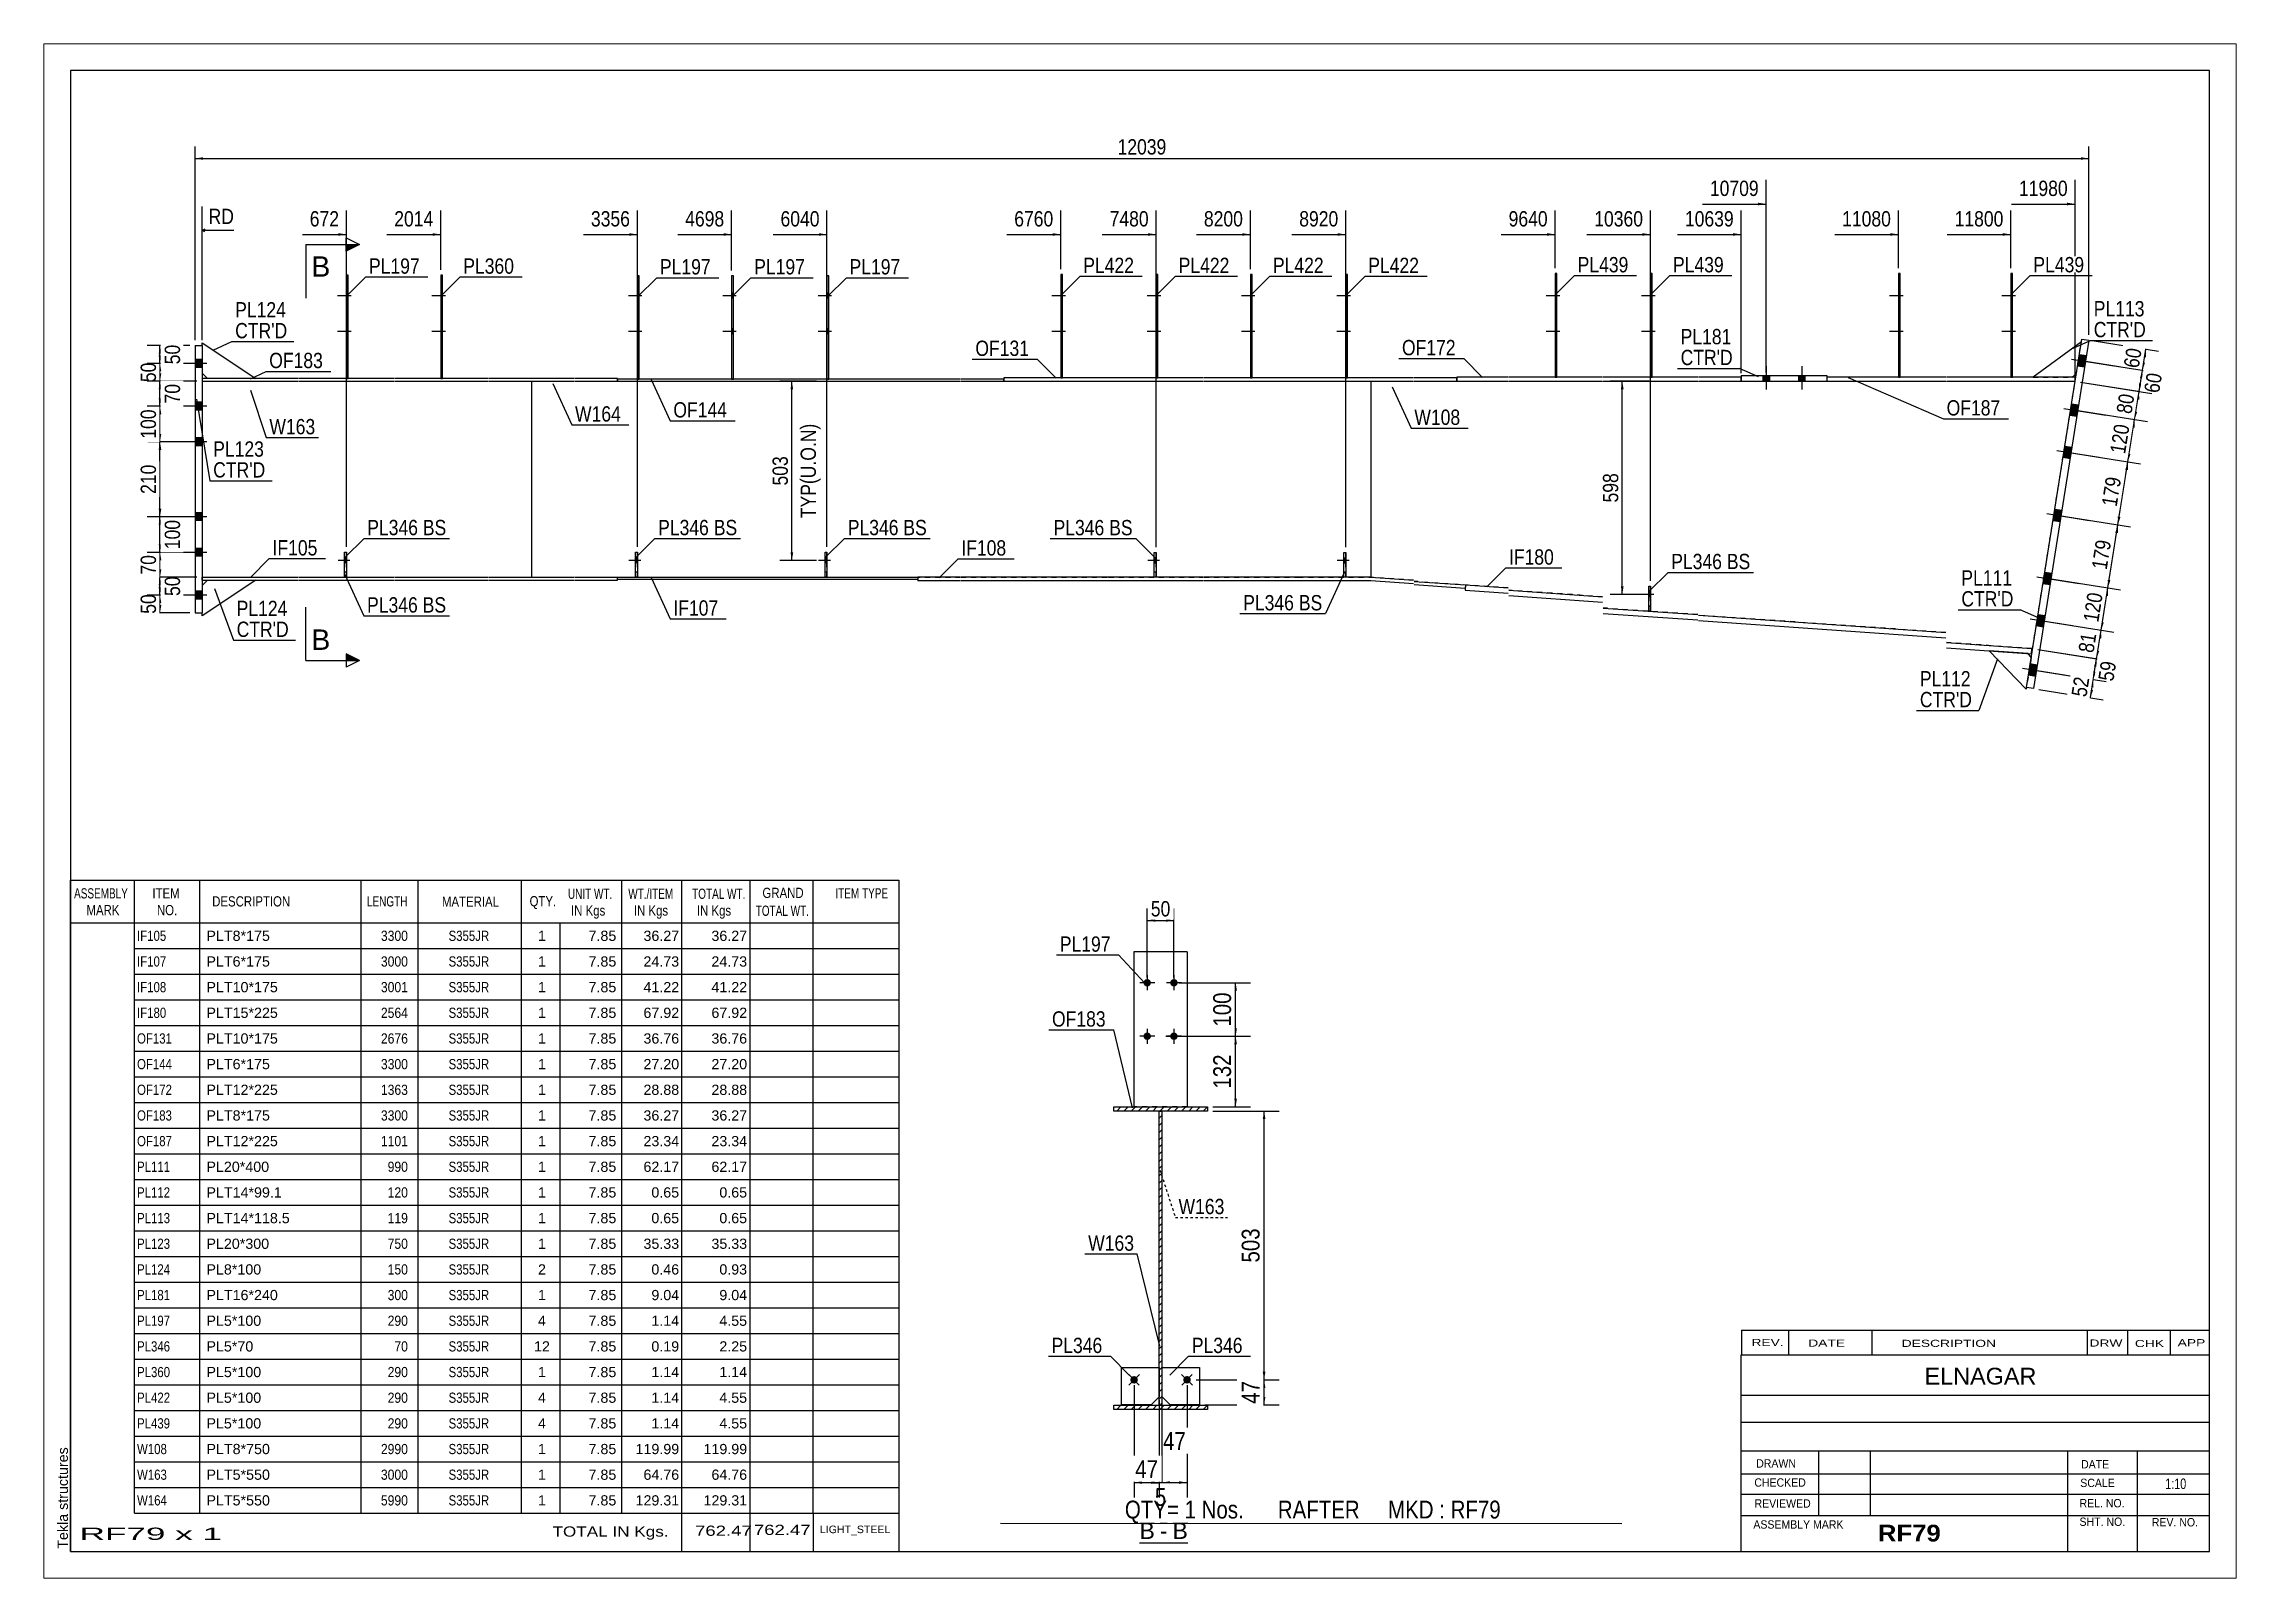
# Paper-space layout 'Layout1' of a CAD drawing. Header units: millimetres. Extents: x 0 to 410, y 0 to 287.
# The model-space entities are those that its viewports show. They can reach past a viewport. Long polylines and large blocks are cut down to what shows.
import ezdxf

# ---------------------------------------------------------------- set-up
doc = ezdxf.new("R2010")
doc.units = ezdxf.units.MM
for name, pattern in [('DXK_LINE_DOT1', [1.8814, 0.9407, -0.9407]), ('DXK_LINE_DOT2', [3.9198, 1.9599, -1.9599]), ('DXK_LINE_DOT4', [0.9408, 0.4704, -0.4704])]:
    doc.linetypes.add(name, pattern=pattern)
doc.layers.add('Viewport layer', color=7, linetype='Continuous', plot=False)
doc.styles.add('Arial', font='ARIAL.TTF', dxfattribs={"height": 0.2})
doc.styles.add('Arial Bold', font='ARIALBD.TTF', dxfattribs={"height": 0.2})
doc.styles.add('Arial Narrow', font='ARIALN.TTF', dxfattribs={"height": 0.2})

# ---------------------------------------------------------------- blocks, each defined once
blk = doc.blocks.new('Unknown-623588259-1210')
at = {"color": 5, "linetype": 'Continuous'}
for p, q in [((375.38, 76.45), (-24.62, 76.45)), ((-24.62, 76.45), (-24.62, -200.55)), ((375.38, -200.55), (375.38, 76.45)), ((-24.62, -200.55), (375.38, -200.55))]:
    blk.add_line(p, q, dxfattribs=at)
at = {"color": 174, "linetype": 'Continuous', "style": 'Arial'}
blk.add_text('Tekla structures', height=1.9102, rotation=90, dxfattribs=at).set_placement((-25.12, -200.05))
blk = doc.blocks.new('Unknown-623588259-15 - 1229')
at = {"color": 7, "linetype": 'Continuous'}
blk.add_line((175.3, -198.97), (184.33, -198.97), dxfattribs=at)
at = {"color": 0, "linetype": 'Continuous'}
blk.add_wipeout([(178.14, -198.22), (178.14, -195.02), (175.3, -195.02), (175.3, -198.22)], dxfattribs=at)
blk.add_wipeout([(180.52, -198.22), (180.52, -195.02), (179.1, -195.02), (179.1, -198.22)], dxfattribs=at)
at = {"color": 96, "linetype": 'Continuous', "style": 'Arial'}
blk.add_text('B', height=3.06, dxfattribs=at).set_placement((175.3, -198.22))
at = {"color": 0, "linetype": 'Continuous'}
blk.add_wipeout([(184.33, -198.22), (184.33, -195.02), (181.48, -195.02), (181.48, -198.22)], dxfattribs=at)
at = {"color": 96, "linetype": 'Continuous', "style": 'Arial'}
for s, p in [('B', (181.48, -198.22)), ('-', (179.1, -198.22))]:
    blk.add_text(s, height=3.06, dxfattribs=at).set_placement(p)
blk = doc.blocks.new('Part-623588259-7175 - 1490')
at = {"color": 2, "linetype": 'Continuous'}
for p, q in [((18, 18.87), (0, 18.87)), ((0, 18.33), (18, 18.33)), ((35.83, 18.87), (18.1, 18.87)), ((18.1, 18.33), (35.83, 18.33)), ((53.47, 18.87), (35.93, 18.87)), ((35.93, 18.33), (53.47, 18.33)), ((69.57, 18.87), (53.57, 18.87)), ((53.57, 18.33), (69.57, 18.33)), ((77.67, 18.87), (69.67, 18.87)), ((69.67, 18.33), (77.67, 18.33)), ((77.67, 18.33), (77.67, 18.87))]:
    blk.add_line(p, q, dxfattribs=at)
at = {"color": 7, "linetype": 'DXK_LINE_DOT1'}
blk.add_line((0, 18.87), (0, 18.33), dxfattribs=at)
blk = doc.blocks.new('Part-623588259-7191 - 1490')
at = {"color": 2, "linetype": 'Continuous'}
blk.add_line((61.57, 18.33), (61.57, -18.33), dxfattribs=at)
at = {"color": 7, "linetype": 'DXK_LINE_DOT1'}
for p, q in [((61.57, 18.33), (69.57, 18.33)), ((69.67, 18.33), (90.24, 18.33)), ((90.34, 18.33), (107.88, 18.33)), ((107.98, 18.33), (125.71, 18.33)), ((125.81, 18.33), (141.81, 18.33)), ((141.91, 18.33), (169.42, 18.33)), ((169.52, 18.33), (187.25, 18.33)), ((187.35, 18.33), (204.88, 18.33)), ((204.98, 18.33), (218.54, 18.33)), ((218.54, 18.33), (218.54, -18.33)), ((61.57, -18.33), (69.57, -18.33)), ((69.67, -18.33), (90.24, -18.33)), ((90.34, -18.33), (107.88, -18.33)), ((107.98, -18.33), (125.71, -18.33)), ((125.81, -18.33), (141.81, -18.33)), ((141.91, -18.33), (169.42, -18.33)), ((169.52, -18.33), (187.25, -18.33)), ((187.35, -18.33), (204.88, -18.33)), ((204.98, -18.33), (218.54, -18.33))]:
    blk.add_line(p, q, dxfattribs=at)
blk = doc.blocks.new('Bolt-623588259-11108 - 1490')
at = {"linetype": 'Continuous'}
blk.add_hatch(color=3, dxfattribs=at).paths.add_polyline_path([(213.85, -15.67), (213.85, -14.73), (213.52, -14.73), (213.52, -15.67)])
at = {"color": 3, "linetype": 'Continuous'}
for p, q in [((214.48, -15.2), (212.28, -15.2)), ((213.85, -14.73), (213.52, -14.73)), ((213.85, -15.67), (213.52, -15.67))]:
    blk.add_line(p, q, dxfattribs=at)
blk = doc.blocks.new('Bolt-623588259-7305 - 1490')
at = {"linetype": 'Continuous'}
for points in [[(99.34, 33.87), (99.34, 34.8), (99.01, 34.8), (99.01, 33.87)], [(99.34, 33.87), (99.34, 34.8), (99.01, 34.8), (99.01, 33.87)], [(99.34, 27.2), (99.34, 28.13), (99.01, 28.13), (99.01, 27.2)], [(99.34, 27.2), (99.34, 28.13), (99.01, 28.13), (99.01, 27.2)]]:
    blk.add_hatch(color=3, dxfattribs=at).paths.add_polyline_path(points)
at = {"color": 3, "linetype": 'Continuous'}
for p, q in [((99.88, 34.33), (97.34, 34.33)), ((99.88, 34.33), (97.34, 34.33)), ((99.34, 34.8), (99.01, 34.8)), ((99.34, 34.8), (99.01, 34.8)), ((99.34, 33.87), (99.01, 33.87)), ((99.34, 33.87), (99.01, 33.87)), ((99.88, 27.67), (97.34, 27.67)), ((99.88, 27.67), (97.34, 27.67)), ((99.34, 28.13), (99.01, 28.13)), ((99.34, 28.13), (99.01, 28.13)), ((99.34, 27.2), (99.01, 27.2)), ((99.34, 27.2), (99.01, 27.2))]:
    blk.add_line(p, q, dxfattribs=at)
blk = doc.blocks.new('Part-623588259-7241 - 1490')
at = {"color": 2, "linetype": 'Continuous'}
for p, q in [((178.05, -18.33), (178.05, -13.67)), ((178.05, -13.67), (178.38, -13.67)), ((178.38, -13.67), (178.38, -18.33))]:
    blk.add_line(p, q, dxfattribs=at)
blk = doc.blocks.new('Part-623588259-7177 - 1490')
at = {"color": 2, "linetype": 'Continuous'}
for p, q in [((77.67, -18.73), (77.67, -18.33)), ((77.67, -18.33), (90.24, -18.33)), ((90.24, -18.73), (77.67, -18.73)), ((90.34, -18.33), (107.88, -18.33)), ((107.88, -18.73), (90.34, -18.73)), ((107.98, -18.33), (125.71, -18.33)), ((125.71, -18.73), (107.98, -18.73)), ((125.81, -18.33), (133.81, -18.33)), ((133.81, -18.73), (125.81, -18.73)), ((133.81, -18.33), (133.81, -18.73))]:
    blk.add_line(p, q, dxfattribs=at)
blk = doc.blocks.new('Part-623588259-7179 - 1490')
at = {"color": 2, "linetype": 'Continuous'}
for p, q in [((77.67, 18.73), (77.67, 18.33)), ((90.24, 18.73), (77.67, 18.73)), ((77.67, 18.33), (90.24, 18.33)), ((107.88, 18.73), (90.34, 18.73)), ((90.34, 18.33), (107.88, 18.33)), ((125.71, 18.73), (107.98, 18.73)), ((107.98, 18.33), (125.71, 18.33)), ((141.81, 18.73), (125.81, 18.73)), ((125.81, 18.33), (141.81, 18.33)), ((149.91, 18.73), (141.91, 18.73)), ((141.91, 18.33), (149.91, 18.33)), ((149.91, 18.33), (149.91, 18.73))]:
    blk.add_line(p, q, dxfattribs=at)
blk = doc.blocks.new('Part-623588259-7181 - 1490')
at = {"color": 2, "linetype": 'Continuous'}
for p, q in [((218.54, 18.33), (218.54, -18.33)), ((342.09, -31.65), (342.31, -31.67))]:
    blk.add_line(p, q, dxfattribs=at)
at = {"color": 7, "linetype": 'DXK_LINE_DOT1'}
for p, q in [((218.54, 18.33), (226.54, 18.33)), ((226.64, 18.33), (244.24, 18.33)), ((244.34, 18.33), (261.88, 18.33)), ((261.98, 18.33), (279.71, 18.33)), ((279.81, 18.33), (326.08, 18.33)), ((326.18, 18.33), (350.27, 18.33)), ((342.31, -31.67), (350.27, 18.33)), ((226.54, -18.89), (218.54, -18.33)), ((244.24, -20.33), (226.64, -19.1)), ((261.88, -21.97), (244.34, -20.75)), ((279.71, -25.31), (261.98, -24.08)), ((326.08, -28.66), (279.81, -25.43)), ((342.09, -31.65), (326.18, -30.54))]:
    blk.add_line(p, q, dxfattribs=at)
blk = doc.blocks.new('Part-623588259-7182 - 1490')
at = {"color": 2, "linetype": 'Continuous'}
for p, q in [((0, -18.33), (18, -18.33)), ((0, -18.87), (18, -18.87)), ((18.1, -18.33), (35.83, -18.33)), ((18.1, -18.87), (35.83, -18.87)), ((35.93, -18.33), (53.47, -18.33)), ((35.93, -18.87), (53.47, -18.87)), ((53.57, -18.33), (69.57, -18.33)), ((53.57, -18.87), (69.57, -18.87)), ((69.67, -18.33), (77.67, -18.33)), ((69.67, -18.87), (77.67, -18.87)), ((77.67, -18.87), (77.67, -18.33))]:
    blk.add_line(p, q, dxfattribs=at)
at = {"color": 7, "linetype": 'DXK_LINE_DOT1'}
blk.add_line((0, -18.87), (0, -18.33), dxfattribs=at)
blk = doc.blocks.new('Part-623588259-7184 - 1490')
at = {"color": 2, "linetype": 'Continuous'}
for p, q in [((326.08, 19.13), (303.81, 19.13)), ((303.81, 18.33), (326.08, 18.33)), ((350.27, 19.13), (326.18, 19.13)), ((326.18, 18.33), (350.27, 18.33)), ((350.27, 18.33), (350.27, 19.13))]:
    blk.add_line(p, q, dxfattribs=at)
at = {"color": 7, "linetype": 'DXK_LINE_DOT1'}
blk.add_line((303.81, 19.13), (303.81, 18.33), dxfattribs=at)
blk = doc.blocks.new('Part-623588259-7250 - 1490')
at = {"color": 2, "linetype": 'Continuous'}
for p, q in [((99.34, 38.07), (99.01, 38.07)), ((99.01, 38.07), (99.01, 18.73)), ((99.34, 18.73), (99.34, 38.07))]:
    blk.add_line(p, q, dxfattribs=at)
at = {"color": 7, "linetype": 'DXK_LINE_DOT1'}
blk.add_line((99.01, 18.73), (99.34, 18.73), dxfattribs=at)
blk = doc.blocks.new('Part-623588259-7186 - 1490')
at = {"color": 2, "linetype": 'Continuous'}
for p, q in [((244.24, 19.13), (234.64, 19.13)), ((234.64, 19.13), (234.64, 18.33)), ((234.64, 18.33), (244.24, 18.33)), ((261.88, 19.13), (244.34, 19.13)), ((244.34, 18.33), (261.88, 18.33)), ((279.71, 19.13), (261.98, 19.13)), ((261.98, 18.33), (279.71, 18.33)), ((287.81, 19.13), (279.81, 19.13)), ((279.81, 18.33), (287.81, 18.33))]:
    blk.add_line(p, q, dxfattribs=at)
at = {"color": 7, "linetype": 'DXK_LINE_DOT1'}
blk.add_line((287.81, 18.33), (287.81, 19.13), dxfattribs=at)
blk = doc.blocks.new('Part-623588259-7252 - 1490')
at = {"color": 2, "linetype": 'Continuous'}
for p, q in [((317.54, 38.47), (317.21, 38.47)), ((317.21, 38.47), (317.21, 19.13)), ((317.54, 19.13), (317.54, 38.47))]:
    blk.add_line(p, q, dxfattribs=at)
at = {"color": 7, "linetype": 'DXK_LINE_DOT1'}
blk.add_line((317.21, 19.13), (317.54, 19.13), dxfattribs=at)
blk = doc.blocks.new('Part-623588259-7188 - 1490')
at = {"color": 2, "linetype": 'Continuous'}
for p, q in [((141.81, -18.33), (133.81, -18.33)), ((133.81, -18.33), (133.81, -19)), ((141.81, -19), (133.81, -19)), ((169.42, -18.33), (141.91, -18.33)), ((169.42, -19), (141.91, -19)), ((187.25, -18.33), (169.52, -18.33)), ((187.25, -19), (169.52, -19)), ((204.88, -18.33), (187.35, -18.33)), ((204.88, -19), (187.35, -19)), ((218.54, -18.33), (204.98, -18.33)), ((218.52, -19), (204.98, -19)), ((226.54, -19.56), (218.52, -19)), ((218.54, -18.33), (226.54, -18.89)), ((226.64, -19.1), (236.24, -19.77)), ((236.2, -20.44), (226.64, -19.77))]:
    blk.add_line(p, q, dxfattribs=at)
at = {"color": 7, "linetype": 'DXK_LINE_DOT1'}
blk.add_line((236.24, -19.77), (236.2, -20.44), dxfattribs=at)
blk = doc.blocks.new('Part-623588259-7256 - 1490')
at = {"color": 2, "linetype": 'Continuous'}
for p, q in [((81.04, -18.31), (81.04, -13.65)), ((81.04, -13.65), (81.38, -13.65)), ((81.38, -13.65), (81.38, -18.31)), ((81.38, -18.31), (81.04, -18.31))]:
    blk.add_line(p, q, dxfattribs=at)
blk = doc.blocks.new('Part-623588259-7192 - 1490')
at = {"color": 2, "linetype": 'Continuous'}
for p, q in [((149.91, 19), (149.91, 18.33)), ((169.42, 19), (149.91, 19)), ((149.91, 18.33), (169.42, 18.33)), ((187.25, 19), (169.52, 19)), ((169.52, 18.33), (187.25, 18.33)), ((204.88, 19), (187.35, 19)), ((187.35, 18.33), (204.88, 18.33)), ((226.54, 19), (204.98, 19)), ((204.98, 18.33), (226.54, 18.33)), ((234.64, 19), (226.64, 19)), ((226.64, 18.33), (234.64, 18.33))]:
    blk.add_line(p, q, dxfattribs=at)
at = {"color": 7, "linetype": 'DXK_LINE_DOT1'}
blk.add_line((234.64, 18.33), (234.64, 19), dxfattribs=at)
blk = doc.blocks.new('Part-623588259-7259 - 1490')
at = {"color": 7, "linetype": 'DXK_LINE_DOT1'}
for p, q in [((0, 18.33), (0, -18.33)), ((0, 18.33), (18, 18.33)), ((18.1, 18.33), (35.83, 18.33)), ((35.93, 18.33), (53.47, 18.33)), ((53.57, 18.33), (61.57, 18.33)), ((0, -18.33), (18, -18.33)), ((18.1, -18.33), (35.83, -18.33)), ((35.93, -18.33), (53.47, -18.33)), ((53.57, -18.33), (61.57, -18.33))]:
    blk.add_line(p, q, dxfattribs=at)
at = {"color": 2, "linetype": 'Continuous'}
blk.add_line((61.57, 18.33), (61.57, -18.33), dxfattribs=at)
blk = doc.blocks.new('Part-623588259-7195 - 1490')
at = {"color": 2, "linetype": 'Continuous'}
for p, q in [((0, 25), (0, 25.53)), ((0, 25.53), (10, 18.87)), ((0, 19.87), (1, 18.87))]:
    blk.add_line(p, q, dxfattribs=at)
at = {"color": 7, "linetype": 'DXK_LINE_DOT1'}
for p, q in [((0, 25), (0, 19.87)), ((10, 18.87), (1, 18.87))]:
    blk.add_line(p, q, dxfattribs=at)
blk = doc.blocks.new('Part-623588259-7197 - 1490')
at = {"color": 2, "linetype": 'Continuous'}
for p, q in [((10, -18.87), (0, -25.53)), ((1, -18.87), (0, -19.87)), ((0, -25.53), (0, -25))]:
    blk.add_line(p, q, dxfattribs=at)
at = {"color": 7, "linetype": 'DXK_LINE_DOT1'}
for p, q in [((0, -19.87), (0, -25)), ((1, -18.87), (10, -18.87))]:
    blk.add_line(p, q, dxfattribs=at)
blk = doc.blocks.new('Bolt-623588259-7263 - 1490')
at = {"linetype": 'Continuous'}
for points in [[(291.88, 18.33), (293.08, 18.33), (293.08, 19.4), (291.88, 19.4)], [(291.88, 18.33), (293.08, 18.33), (293.08, 19.4), (291.88, 19.4)], [(298.54, 18.33), (299.74, 18.33), (299.74, 19.4), (298.54, 19.4)], [(298.54, 18.33), (299.74, 18.33), (299.74, 19.4), (298.54, 19.4)]]:
    blk.add_hatch(color=3, dxfattribs=at).paths.add_polyline_path(points)
at = {"color": 3, "linetype": 'Continuous'}
for p, q in [((292.48, 21.13), (292.48, 16.8)), ((292.48, 21.13), (292.48, 16.8)), ((299.14, 21.13), (299.14, 16.8)), ((299.14, 21.13), (299.14, 16.8)), ((291.88, 19.4), (291.88, 18.33)), ((291.88, 19.4), (291.88, 18.33)), ((293.08, 19.4), (293.08, 18.33)), ((293.08, 19.4), (293.08, 18.33)), ((298.54, 19.4), (298.54, 18.33)), ((298.54, 19.4), (298.54, 18.33)), ((299.74, 19.4), (299.74, 18.33)), ((299.74, 19.4), (299.74, 18.33))]:
    blk.add_line(p, q, dxfattribs=at)
blk = doc.blocks.new('Part-623588259-7199 - 1490')
at = {"color": 2, "linetype": 'Continuous'}
for p, q in [((-1.33, 25), (0, 25)), ((-1.33, 25), (-1.33, -25)), ((0, 25), (0, -25)), ((-1.33, -25), (0, -25))]:
    blk.add_line(p, q, dxfattribs=at)
blk = doc.blocks.new('Part-623588259-7202 - 1490')
at = {"color": 2, "linetype": 'Continuous'}
for p, q in [((287.81, 19.4), (287.81, 18.33)), ((287.81, 19.4), (303.81, 19.4)), ((287.81, 18.33), (303.81, 18.33)), ((303.81, 19.4), (303.81, 18.33))]:
    blk.add_line(p, q, dxfattribs=at)
blk = doc.blocks.new('Part-623588259-7203 - 1490')
at = {"color": 2, "linetype": 'Continuous'}
for p, q in [((271.18, 38.47), (270.84, 38.47)), ((270.84, 38.47), (270.84, 19.13)), ((271.18, 19.13), (271.18, 38.47))]:
    blk.add_line(p, q, dxfattribs=at)
at = {"color": 7, "linetype": 'DXK_LINE_DOT1'}
blk.add_line((270.84, 19.13), (271.18, 19.13), dxfattribs=at)
blk = doc.blocks.new('Bolt-623588259-7273 - 1490')
at = {"linetype": 'Continuous'}
for points in [[(44.93, 33.87), (44.93, 34.8), (44.6, 34.8), (44.6, 33.87)], [(44.93, 33.87), (44.93, 34.8), (44.6, 34.8), (44.6, 33.87)], [(44.93, 27.2), (44.93, 28.13), (44.6, 28.13), (44.6, 27.2)], [(44.93, 27.2), (44.93, 28.13), (44.6, 28.13), (44.6, 27.2)]]:
    blk.add_hatch(color=3, dxfattribs=at).paths.add_polyline_path(points)
at = {"color": 3, "linetype": 'Continuous'}
for p, q in [((45.47, 34.33), (42.93, 34.33)), ((45.47, 34.33), (42.93, 34.33)), ((44.93, 34.8), (44.6, 34.8)), ((44.93, 34.8), (44.6, 34.8)), ((44.93, 33.87), (44.6, 33.87)), ((44.93, 33.87), (44.6, 33.87)), ((45.47, 27.67), (42.93, 27.67)), ((45.47, 27.67), (42.93, 27.67)), ((44.93, 28.13), (44.6, 28.13)), ((44.93, 28.13), (44.6, 28.13)), ((44.93, 27.2), (44.6, 27.2)), ((44.93, 27.2), (44.6, 27.2))]:
    blk.add_line(p, q, dxfattribs=at)
blk = doc.blocks.new('Part-623588259-7209 - 1490')
at = {"color": 2, "linetype": 'Continuous'}
for p, q in [((117.18, 38.07), (116.84, 38.07)), ((116.84, 38.07), (116.84, 18.73)), ((117.18, 18.73), (117.18, 38.07))]:
    blk.add_line(p, q, dxfattribs=at)
at = {"color": 7, "linetype": 'DXK_LINE_DOT1'}
blk.add_line((116.84, 18.73), (117.18, 18.73), dxfattribs=at)
blk = doc.blocks.new('Bolt-623588259-7274 - 1490')
at = {"linetype": 'Continuous'}
for points in [[(160.88, 33.87), (160.88, 34.8), (160.55, 34.8), (160.55, 33.87)], [(160.88, 33.87), (160.88, 34.8), (160.55, 34.8), (160.55, 33.87)], [(160.88, 27.2), (160.88, 28.13), (160.55, 28.13), (160.55, 27.2)], [(160.88, 27.2), (160.88, 28.13), (160.55, 28.13), (160.55, 27.2)]]:
    blk.add_hatch(color=3, dxfattribs=at).paths.add_polyline_path(points)
at = {"color": 3, "linetype": 'Continuous'}
for p, q in [((161.42, 34.33), (158.88, 34.33)), ((161.42, 34.33), (158.88, 34.33)), ((160.88, 34.8), (160.55, 34.8)), ((160.88, 34.8), (160.55, 34.8)), ((160.88, 33.87), (160.55, 33.87)), ((160.88, 33.87), (160.55, 33.87)), ((161.42, 27.67), (158.88, 27.67)), ((161.42, 27.67), (158.88, 27.67)), ((160.88, 28.13), (160.55, 28.13)), ((160.88, 28.13), (160.55, 28.13)), ((160.88, 27.2), (160.55, 27.2)), ((160.88, 27.2), (160.55, 27.2))]:
    blk.add_line(p, q, dxfattribs=at)
blk = doc.blocks.new('Part-623588259-7210 - 1490')
at = {"color": 2, "linetype": 'Continuous'}
for p, q in [((81.71, 38.07), (81.38, 38.07)), ((81.38, 38.07), (81.38, 18.73)), ((81.71, 18.73), (81.71, 38.07))]:
    blk.add_line(p, q, dxfattribs=at)
at = {"color": 7, "linetype": 'DXK_LINE_DOT1'}
blk.add_line((81.38, 18.73), (81.71, 18.73), dxfattribs=at)
blk = doc.blocks.new('Bolt-623588259-7275 - 1490')
at = {"linetype": 'Continuous'}
for points in [[(196.35, 33.87), (196.35, 34.8), (196.02, 34.8), (196.02, 33.87)], [(196.35, 33.87), (196.35, 34.8), (196.02, 34.8), (196.02, 33.87)], [(196.35, 27.2), (196.35, 28.13), (196.02, 28.13), (196.02, 27.2)], [(196.35, 27.2), (196.35, 28.13), (196.02, 28.13), (196.02, 27.2)]]:
    blk.add_hatch(color=3, dxfattribs=at).paths.add_polyline_path(points)
at = {"color": 3, "linetype": 'Continuous'}
for p, q in [((196.88, 34.33), (194.35, 34.33)), ((196.88, 34.33), (194.35, 34.33)), ((196.35, 34.8), (196.02, 34.8)), ((196.35, 34.8), (196.02, 34.8)), ((196.35, 33.87), (196.02, 33.87)), ((196.35, 33.87), (196.02, 33.87)), ((196.88, 27.67), (194.35, 27.67)), ((196.88, 27.67), (194.35, 27.67)), ((196.35, 28.13), (196.02, 28.13)), ((196.35, 28.13), (196.02, 28.13)), ((196.35, 27.2), (196.02, 27.2)), ((196.35, 27.2), (196.02, 27.2))]:
    blk.add_line(p, q, dxfattribs=at)
blk = doc.blocks.new('Part-623588259-7211 - 1490')
at = {"color": 2, "linetype": 'Continuous'}
for p, q in [((27.3, 38.2), (26.97, 38.2)), ((26.97, 38.2), (26.97, 18.87)), ((27.3, 18.87), (27.3, 38.2))]:
    blk.add_line(p, q, dxfattribs=at)
at = {"color": 7, "linetype": 'DXK_LINE_DOT1'}
blk.add_line((26.97, 18.87), (27.3, 18.87), dxfattribs=at)
blk = doc.blocks.new('Bolt-623588259-7276 - 1490')
at = {"linetype": 'Continuous'}
for points in [[(253.34, 33.87), (253.34, 34.8), (253.01, 34.8), (253.01, 33.87)], [(253.34, 33.87), (253.34, 34.8), (253.01, 34.8), (253.01, 33.87)], [(253.34, 27.2), (253.34, 28.13), (253.01, 28.13), (253.01, 27.2)], [(253.34, 27.2), (253.34, 28.13), (253.01, 28.13), (253.01, 27.2)]]:
    blk.add_hatch(color=3, dxfattribs=at).paths.add_polyline_path(points)
at = {"color": 3, "linetype": 'Continuous'}
for p, q in [((253.88, 34.33), (251.34, 34.33)), ((253.88, 34.33), (251.34, 34.33)), ((253.34, 34.8), (253.01, 34.8)), ((253.34, 34.8), (253.01, 34.8)), ((253.34, 33.87), (253.01, 33.87)), ((253.34, 33.87), (253.01, 33.87)), ((253.88, 27.67), (251.34, 27.67)), ((253.88, 27.67), (251.34, 27.67)), ((253.34, 28.13), (253.01, 28.13)), ((253.34, 28.13), (253.01, 28.13)), ((253.34, 27.2), (253.01, 27.2)), ((253.34, 27.2), (253.01, 27.2))]:
    blk.add_line(p, q, dxfattribs=at)
blk = doc.blocks.new('Part-623588259-7212 - 1490')
at = {"color": 2, "linetype": 'Continuous'}
for p, q in [((44.93, 38.2), (44.6, 38.2)), ((44.6, 38.2), (44.6, 18.87)), ((44.93, 18.87), (44.93, 38.2))]:
    blk.add_line(p, q, dxfattribs=at)
at = {"color": 7, "linetype": 'DXK_LINE_DOT1'}
blk.add_line((44.6, 18.87), (44.93, 18.87), dxfattribs=at)
blk = doc.blocks.new('Bolt-623588259-7277 - 1490')
at = {"linetype": 'Continuous'}
for points in [[(351.06, 23.34), (350.73, 21.23), (352.04, 21.02), (352.38, 23.13)], [(351.06, 23.34), (350.73, 21.23), (352.04, 21.02), (352.38, 23.13)], [(349.6, 14.12), (349.26, 12.01), (350.58, 11.8), (350.91, 13.91)], [(349.6, 14.12), (349.26, 12.01), (350.58, 11.8), (350.91, 13.91)], [(348.34, 6.22), (348, 4.11), (349.32, 3.9), (349.66, 6.01)], [(348.34, 6.22), (348, 4.11), (349.32, 3.9), (349.66, 6.01)], [(346.46, -5.58), (346.13, -7.68), (347.45, -7.89), (347.78, -5.79)], [(346.46, -5.58), (346.13, -7.68), (347.45, -7.89), (347.78, -5.79)], [(344.59, -17.37), (344.25, -19.48), (345.57, -19.69), (345.9, -17.58)], [(344.59, -17.37), (344.25, -19.48), (345.57, -19.69), (345.9, -17.58)], [(343.33, -25.27), (343, -27.38), (344.31, -27.59), (344.65, -25.48)], [(343.33, -25.27), (343, -27.38), (344.31, -27.59), (344.65, -25.48)], [(341.87, -34.49), (341.53, -36.6), (342.85, -36.81), (343.18, -34.7)], [(341.87, -34.49), (341.53, -36.6), (342.85, -36.81), (343.18, -34.7)]]:
    blk.add_hatch(color=3, dxfattribs=at).paths.add_polyline_path(points)
at = {"color": 3, "linetype": 'Continuous'}
for p, q in [((349.59, 22.49), (357.48, 21.24)), ((349.59, 22.49), (357.48, 21.24)), ((350.73, 21.23), (352.04, 21.02)), ((350.73, 21.23), (352.04, 21.02)), ((351.06, 23.34), (352.38, 23.13)), ((351.06, 23.34), (352.38, 23.13)), ((348.13, 13.27), (356.01, 12.02)), ((348.13, 13.27), (356.01, 12.02)), ((349.6, 14.12), (350.91, 13.91)), ((349.6, 14.12), (350.91, 13.91)), ((349.26, 12.01), (350.58, 11.8)), ((349.26, 12.01), (350.58, 11.8)), ((346.87, 5.37), (354.76, 4.12)), ((346.87, 5.37), (354.76, 4.12)), ((348, 4.11), (349.32, 3.9)), ((348, 4.11), (349.32, 3.9)), ((348.34, 6.22), (349.66, 6.01)), ((348.34, 6.22), (349.66, 6.01)), ((345, -6.42), (352.88, -7.68)), ((345, -6.42), (352.88, -7.68)), ((346.13, -7.68), (347.45, -7.89)), ((346.13, -7.68), (347.45, -7.89)), ((346.46, -5.58), (347.78, -5.79)), ((346.46, -5.58), (347.78, -5.79)), ((343.12, -18.22), (351, -19.47)), ((343.12, -18.22), (351, -19.47)), ((344.25, -19.48), (345.57, -19.69)), ((344.25, -19.48), (345.57, -19.69)), ((344.59, -17.37), (345.9, -17.58)), ((344.59, -17.37), (345.9, -17.58)), ((341.86, -26.12), (349.75, -27.37)), ((341.86, -26.12), (349.75, -27.37)), ((343, -27.38), (344.31, -27.59)), ((343, -27.38), (344.31, -27.59)), ((343.33, -25.27), (344.65, -25.48)), ((343.33, -25.27), (344.65, -25.48)), ((340.4, -35.34), (348.28, -36.59)), ((340.4, -35.34), (348.28, -36.59)), ((341.53, -36.6), (342.85, -36.81)), ((341.53, -36.6), (342.85, -36.81)), ((341.87, -34.49), (343.18, -34.7)), ((341.87, -34.49), (343.18, -34.7))]:
    blk.add_line(p, q, dxfattribs=at)
blk = doc.blocks.new('Part-623588259-7213 - 1490')
at = {"color": 2, "linetype": 'Continuous'}
for p, q in [((160.88, 38.33), (160.55, 38.33)), ((160.55, 38.33), (160.55, 19)), ((160.88, 19), (160.88, 38.33))]:
    blk.add_line(p, q, dxfattribs=at)
at = {"color": 7, "linetype": 'DXK_LINE_DOT1'}
blk.add_line((160.55, 19), (160.88, 19), dxfattribs=at)
blk = doc.blocks.new('Part-623588259-7214 - 1490')
at = {"color": 2, "linetype": 'Continuous'}
for p, q in [((196.35, 38.33), (196.02, 38.33)), ((196.02, 38.33), (196.02, 19)), ((196.35, 19), (196.35, 38.33))]:
    blk.add_line(p, q, dxfattribs=at)
at = {"color": 7, "linetype": 'DXK_LINE_DOT1'}
blk.add_line((196.02, 19), (196.35, 19), dxfattribs=at)
blk = doc.blocks.new('Part-623588259-7215 - 1490')
at = {"color": 2, "linetype": 'Continuous'}
for p, q in [((253.34, 38.47), (253.01, 38.47)), ((253.01, 38.47), (253.01, 19.13)), ((253.34, 19.13), (253.34, 38.47))]:
    blk.add_line(p, q, dxfattribs=at)
at = {"color": 7, "linetype": 'DXK_LINE_DOT1'}
blk.add_line((253.01, 19.13), (253.34, 19.13), dxfattribs=at)
blk = doc.blocks.new('Bolt-623588259-7280 - 1490')
at = {"color": 3, "linetype": 'DXK_LINE_DOT2'}
for p, q in [((117.48, -15.18), (115.28, -15.18)), ((116.84, -14.71), (116.51, -14.71)), ((116.84, -15.65), (116.51, -15.65))]:
    blk.add_line(p, q, dxfattribs=at)
blk = doc.blocks.new('Part-623588259-7216 - 1490')
at = {"color": 2, "linetype": 'Continuous'}
for p, q in [((236.24, -19.77), (236.17, -20.77)), ((236.24, -19.77), (244.24, -20.33)), ((236.17, -20.77), (244.24, -21.33)), ((244.34, -20.75), (261.88, -21.97)), ((244.34, -21.75), (261.88, -22.97)), ((261.98, -24.08), (279.71, -25.31)), ((261.98, -25.08), (279.71, -26.31)), ((279.81, -25.43), (326.08, -28.66)), ((279.81, -26.44), (326.08, -29.66)), ((326.18, -30.54), (342.09, -31.65)), ((326.18, -31.54), (342.02, -32.65)), ((342.09, -31.65), (342.02, -32.65))]:
    blk.add_line(p, q, dxfattribs=at)
blk = doc.blocks.new('Part-623588259-7218 - 1490')
at = {"color": 2, "linetype": 'Continuous'}
for p, q in [((341.16, -38.95), (351.52, 26.23)), ((352.84, 26.02), (342.47, -39.16)), ((351.52, 26.23), (352.84, 26.02)), ((342.47, -39.16), (341.16, -38.95))]:
    blk.add_line(p, q, dxfattribs=at)
blk = doc.blocks.new('Part-623588259-7221 - 1490')
at = {"color": 2, "linetype": 'Continuous'}
for p, q in [((341.11, -39.25), (334.18, -32.11)), ((341.49, -32.62), (334.18, -32.11)), ((342.05, -33.32), (341.49, -32.62)), ((341.16, -38.95), (341.11, -39.25))]:
    blk.add_line(p, q, dxfattribs=at)
at = {"color": 7, "linetype": 'DXK_LINE_DOT1'}
blk.add_line((342.05, -33.32), (341.16, -38.95), dxfattribs=at)
blk = doc.blocks.new('Bolt-623588259-7287 - 1490')
at = {"color": 3, "linetype": 'DXK_LINE_DOT2'}
for p, q in [((271.48, -21.53), (269.28, -21.53)), ((270.84, -21.06), (270.51, -21.06)), ((270.84, -22), (270.51, -22))]:
    blk.add_line(p, q, dxfattribs=at)
blk = doc.blocks.new('Part-623588259-7223 - 1490')
at = {"color": 2, "linetype": 'Continuous'}
for p, q in [((351.44, 25.72), (342.39, 19.13)), ((349.73, 19.13), (350.5, 19.79))]:
    blk.add_line(p, q, dxfattribs=at)
at = {"color": 7, "linetype": 'DXK_LINE_DOT1'}
for p, q in [((350.5, 19.79), (351.44, 25.72)), ((342.39, 19.13), (349.73, 19.13))]:
    blk.add_line(p, q, dxfattribs=at)
blk = doc.blocks.new('Part-623588259-7225 - 1490')
at = {"color": 7, "linetype": 'DXK_LINE_DOT1'}
for p, q in [((116.51, -18.31), (116.51, -13.65)), ((116.51, -13.65), (116.84, -13.65)), ((116.84, -18.31), (116.84, -13.65)), ((116.51, -17.31), (116.84, -17.31)), ((116.84, -18.31), (116.51, -18.31))]:
    blk.add_line(p, q, dxfattribs=at)
blk = doc.blocks.new('Part-623588259-7228 - 1490')
at = {"color": 2, "linetype": 'Continuous'}
for p, q in [((116.51, -18.31), (116.51, -13.65)), ((116.51, -13.65), (116.84, -13.65)), ((116.84, -13.65), (116.84, -18.31)), ((116.84, -18.31), (116.51, -18.31))]:
    blk.add_line(p, q, dxfattribs=at)
blk = doc.blocks.new('Part-623588259-7231 - 1490')
at = {"color": 2, "linetype": 'Continuous'}
for p, q in [((178.72, 38.33), (178.38, 38.33)), ((178.38, 38.33), (178.38, 19)), ((178.72, 19), (178.72, 38.33))]:
    blk.add_line(p, q, dxfattribs=at)
at = {"color": 7, "linetype": 'DXK_LINE_DOT1'}
blk.add_line((178.38, 19), (178.72, 19), dxfattribs=at)
blk = doc.blocks.new('Bolt-623588259-7296 - 1490')
at = {"linetype": 'Continuous'}
blk.add_hatch(color=3, dxfattribs=at).paths.add_polyline_path([(178.38, -15.67), (178.38, -14.73), (178.05, -14.73), (178.05, -15.67)])
at = {"color": 3, "linetype": 'Continuous'}
for p, q in [((179.02, -15.2), (176.82, -15.2)), ((178.38, -14.73), (178.05, -14.73)), ((178.38, -15.67), (178.05, -15.67))]:
    blk.add_line(p, q, dxfattribs=at)
blk = doc.blocks.new('Part-623588259-7232 - 1490')
at = {"color": 7, "linetype": 'DXK_LINE_DOT1'}
for p, q in [((270.51, -24.66), (270.51, -20)), ((270.51, -20), (270.84, -20)), ((270.84, -24.66), (270.84, -20)), ((270.51, -23.66), (270.84, -23.66)), ((270.84, -24.66), (270.51, -24.66))]:
    blk.add_line(p, q, dxfattribs=at)
blk = doc.blocks.new('Bolt-623588259-7299 - 1490')
at = {"color": 3, "linetype": 'DXK_LINE_DOT2'}
for p, q in [((27.6, -15.18), (25.4, -15.18)), ((26.97, -14.71), (26.63, -14.71)), ((26.97, -15.65), (26.63, -15.65))]:
    blk.add_line(p, q, dxfattribs=at)
blk = doc.blocks.new('Part-623588259-7235 - 1490')
at = {"color": 2, "linetype": 'Continuous'}
for p, q in [((270.51, -24.66), (270.51, -20)), ((270.51, -20), (270.84, -20)), ((270.84, -20), (270.84, -24.66)), ((270.84, -24.66), (270.51, -24.66))]:
    blk.add_line(p, q, dxfattribs=at)
blk = doc.blocks.new('Bolt-623588259-7302 - 1490')
at = {"linetype": 'Continuous'}
blk.add_hatch(color=3, dxfattribs=at).paths.add_polyline_path([(26.97, -15.65), (26.97, -14.71), (26.63, -14.71), (26.63, -15.65)])
at = {"color": 3, "linetype": 'Continuous'}
for p, q in [((27.6, -15.18), (25.4, -15.18)), ((26.97, -14.71), (26.63, -14.71)), ((26.97, -15.65), (26.63, -15.65))]:
    blk.add_line(p, q, dxfattribs=at)
blk = doc.blocks.new('Part-623588259-7238 - 1490')
at = {"color": 7, "linetype": 'DXK_LINE_DOT1'}
for p, q in [((178.05, -18.33), (178.05, -13.67)), ((178.05, -13.67), (178.38, -13.67)), ((178.38, -18.33), (178.38, -13.67)), ((178.05, -17.33), (178.38, -17.33))]:
    blk.add_line(p, q, dxfattribs=at)
blk = doc.blocks.new('Part-623588259-7244 - 1490')
at = {"color": 7, "linetype": 'DXK_LINE_DOT1'}
for p, q in [((26.63, -18.31), (26.63, -13.65)), ((26.63, -13.65), (26.97, -13.65)), ((26.97, -18.31), (26.97, -13.65)), ((26.63, -17.31), (26.97, -17.31)), ((26.97, -18.31), (26.63, -18.31))]:
    blk.add_line(p, q, dxfattribs=at)
blk = doc.blocks.new('Part-623588259-7247 - 1490')
at = {"color": 2, "linetype": 'Continuous'}
for p, q in [((26.63, -18.31), (26.63, -13.65)), ((26.63, -13.65), (26.97, -13.65)), ((26.97, -13.65), (26.97, -18.31)), ((26.97, -18.31), (26.63, -18.31))]:
    blk.add_line(p, q, dxfattribs=at)
blk = doc.blocks.new('Part-623588259-7251 - 1490')
at = {"color": 2, "linetype": 'Continuous'}
for p, q in [((338.57, 38.47), (338.24, 38.47)), ((338.24, 38.47), (338.24, 19.13)), ((338.57, 19.13), (338.57, 38.47))]:
    blk.add_line(p, q, dxfattribs=at)
at = {"color": 7, "linetype": 'DXK_LINE_DOT1'}
blk.add_line((338.24, 19.13), (338.57, 19.13), dxfattribs=at)
blk = doc.blocks.new('Part-623588259-7253 - 1490')
at = {"color": 7, "linetype": 'DXK_LINE_DOT1'}
for p, q in [((81.04, -18.31), (81.04, -13.65)), ((81.04, -13.65), (81.38, -13.65)), ((81.38, -18.31), (81.38, -13.65)), ((81.04, -17.31), (81.38, -17.31)), ((81.38, -18.31), (81.04, -18.31))]:
    blk.add_line(p, q, dxfattribs=at)
blk = doc.blocks.new('Bolt-623588259-7260 - 1490')
at = {"linetype": 'Continuous'}
for points in [[(-1.33, 22.4), (-1.33, 20.93), (0, 20.93), (0, 22.4)], [(-1.33, 22.4), (-1.33, 20.93), (0, 20.93), (0, 22.4)], [(-1.33, 14.4), (-1.33, 12.93), (0, 12.93), (0, 14.4)], [(-1.33, 14.4), (-1.33, 12.93), (0, 12.93), (0, 14.4)], [(-1.33, 7.73), (-1.33, 6.27), (0, 6.27), (0, 7.73)], [(-1.33, 7.73), (-1.33, 6.27), (0, 6.27), (0, 7.73)], [(-1.33, -6.27), (-1.33, -7.73), (0, -7.73), (0, -6.27)], [(-1.33, -6.27), (-1.33, -7.73), (0, -7.73), (0, -6.27)], [(-1.33, -12.93), (-1.33, -14.4), (0, -14.4), (0, -12.93)], [(-1.33, -12.93), (-1.33, -14.4), (0, -14.4), (0, -12.93)], [(-1.33, -20.93), (-1.33, -22.4), (0, -22.4), (0, -20.93)], [(-1.33, -20.93), (-1.33, -22.4), (0, -22.4), (0, -20.93)]]:
    blk.add_hatch(color=3, dxfattribs=at).paths.add_polyline_path(points)
at = {"color": 3, "linetype": 'Continuous'}
for p, q in [((0.89, 21.67), (-5.33, 21.67)), ((0.89, 21.67), (-5.33, 21.67)), ((0, 22.4), (-1.33, 22.4)), ((0, 22.4), (-1.33, 22.4)), ((0, 20.93), (-1.33, 20.93)), ((0, 20.93), (-1.33, 20.93)), ((0.89, 13.67), (-5.33, 13.67)), ((0.89, 13.67), (-5.33, 13.67)), ((0, 14.4), (-1.33, 14.4)), ((0, 14.4), (-1.33, 14.4)), ((0, 12.93), (-1.33, 12.93)), ((0, 12.93), (-1.33, 12.93)), ((0.89, 7), (-5.33, 7)), ((0.89, 7), (-5.33, 7)), ((0, 7.73), (-1.33, 7.73)), ((0, 7.73), (-1.33, 7.73)), ((0, 6.27), (-1.33, 6.27)), ((0, 6.27), (-1.33, 6.27)), ((0.89, -7), (-5.33, -7)), ((0.89, -7), (-5.33, -7)), ((0, -6.27), (-1.33, -6.27)), ((0, -6.27), (-1.33, -6.27)), ((0, -7.73), (-1.33, -7.73)), ((0, -7.73), (-1.33, -7.73)), ((0.89, -13.67), (-5.33, -13.67)), ((0.89, -13.67), (-5.33, -13.67)), ((0, -12.93), (-1.33, -12.93)), ((0, -12.93), (-1.33, -12.93)), ((0, -14.4), (-1.33, -14.4)), ((0, -14.4), (-1.33, -14.4)), ((0.89, -21.67), (-5.33, -21.67)), ((0.89, -21.67), (-5.33, -21.67)), ((0, -20.93), (-1.33, -20.93)), ((0, -20.93), (-1.33, -20.93)), ((0, -22.4), (-1.33, -22.4)), ((0, -22.4), (-1.33, -22.4))]:
    blk.add_line(p, q, dxfattribs=at)
blk = doc.blocks.new('Bolt-623588259-7264 - 1490')
at = {"linetype": 'Continuous'}
for points in [[(271.18, 33.87), (271.18, 34.8), (270.84, 34.8), (270.84, 33.87)], [(271.18, 33.87), (271.18, 34.8), (270.84, 34.8), (270.84, 33.87)], [(271.18, 27.2), (271.18, 28.13), (270.84, 28.13), (270.84, 27.2)], [(271.18, 27.2), (271.18, 28.13), (270.84, 28.13), (270.84, 27.2)]]:
    blk.add_hatch(color=3, dxfattribs=at).paths.add_polyline_path(points)
at = {"color": 3, "linetype": 'Continuous'}
for p, q in [((271.71, 34.33), (269.18, 34.33)), ((271.71, 34.33), (269.18, 34.33)), ((271.18, 34.8), (270.84, 34.8)), ((271.18, 34.8), (270.84, 34.8)), ((271.18, 33.87), (270.84, 33.87)), ((271.18, 33.87), (270.84, 33.87)), ((271.71, 27.67), (269.18, 27.67)), ((271.71, 27.67), (269.18, 27.67)), ((271.18, 28.13), (270.84, 28.13)), ((271.18, 28.13), (270.84, 28.13)), ((271.18, 27.2), (270.84, 27.2)), ((271.18, 27.2), (270.84, 27.2))]:
    blk.add_line(p, q, dxfattribs=at)
blk = doc.blocks.new('Bolt-623588259-7270 - 1490')
at = {"linetype": 'Continuous'}
for points in [[(117.18, 33.87), (117.18, 34.8), (116.84, 34.8), (116.84, 33.87)], [(117.18, 33.87), (117.18, 34.8), (116.84, 34.8), (116.84, 33.87)], [(117.18, 27.2), (117.18, 28.13), (116.84, 28.13), (116.84, 27.2)], [(117.18, 27.2), (117.18, 28.13), (116.84, 28.13), (116.84, 27.2)]]:
    blk.add_hatch(color=3, dxfattribs=at).paths.add_polyline_path(points)
at = {"color": 3, "linetype": 'Continuous'}
for p, q in [((117.71, 34.33), (115.18, 34.33)), ((117.71, 34.33), (115.18, 34.33)), ((117.18, 34.8), (116.84, 34.8)), ((117.18, 34.8), (116.84, 34.8)), ((117.18, 33.87), (116.84, 33.87)), ((117.18, 33.87), (116.84, 33.87)), ((117.71, 27.67), (115.18, 27.67)), ((117.71, 27.67), (115.18, 27.67)), ((117.18, 28.13), (116.84, 28.13)), ((117.18, 28.13), (116.84, 28.13)), ((117.18, 27.2), (116.84, 27.2)), ((117.18, 27.2), (116.84, 27.2))]:
    blk.add_line(p, q, dxfattribs=at)
blk = doc.blocks.new('Bolt-623588259-7271 - 1490')
at = {"linetype": 'Continuous'}
for points in [[(81.71, 33.87), (81.71, 34.8), (81.38, 34.8), (81.38, 33.87)], [(81.71, 33.87), (81.71, 34.8), (81.38, 34.8), (81.38, 33.87)], [(81.71, 27.2), (81.71, 28.13), (81.38, 28.13), (81.38, 27.2)], [(81.71, 27.2), (81.71, 28.13), (81.38, 28.13), (81.38, 27.2)]]:
    blk.add_hatch(color=3, dxfattribs=at).paths.add_polyline_path(points)
at = {"color": 3, "linetype": 'Continuous'}
for p, q in [((82.24, 34.33), (79.71, 34.33)), ((82.24, 34.33), (79.71, 34.33)), ((81.71, 34.8), (81.38, 34.8)), ((81.71, 34.8), (81.38, 34.8)), ((81.71, 33.87), (81.38, 33.87)), ((81.71, 33.87), (81.38, 33.87)), ((82.24, 27.67), (79.71, 27.67)), ((82.24, 27.67), (79.71, 27.67)), ((81.71, 28.13), (81.38, 28.13)), ((81.71, 28.13), (81.38, 28.13)), ((81.71, 27.2), (81.38, 27.2)), ((81.71, 27.2), (81.38, 27.2))]:
    blk.add_line(p, q, dxfattribs=at)
blk = doc.blocks.new('Bolt-623588259-7272 - 1490')
at = {"linetype": 'Continuous'}
for points in [[(27.3, 33.87), (27.3, 34.8), (26.97, 34.8), (26.97, 33.87)], [(27.3, 33.87), (27.3, 34.8), (26.97, 34.8), (26.97, 33.87)], [(27.3, 27.2), (27.3, 28.13), (26.97, 28.13), (26.97, 27.2)], [(27.3, 27.2), (27.3, 28.13), (26.97, 28.13), (26.97, 27.2)]]:
    blk.add_hatch(color=3, dxfattribs=at).paths.add_polyline_path(points)
at = {"color": 3, "linetype": 'Continuous'}
for p, q in [((27.83, 34.33), (25.3, 34.33)), ((27.83, 34.33), (25.3, 34.33)), ((27.3, 34.8), (26.97, 34.8)), ((27.3, 34.8), (26.97, 34.8)), ((27.3, 33.87), (26.97, 33.87)), ((27.3, 33.87), (26.97, 33.87)), ((27.83, 27.67), (25.3, 27.67)), ((27.83, 27.67), (25.3, 27.67)), ((27.3, 28.13), (26.97, 28.13)), ((27.3, 28.13), (26.97, 28.13)), ((27.3, 27.2), (26.97, 27.2)), ((27.3, 27.2), (26.97, 27.2))]:
    blk.add_line(p, q, dxfattribs=at)
blk = doc.blocks.new('Bolt-623588259-7283 - 1490')
at = {"linetype": 'Continuous'}
blk.add_hatch(color=3, dxfattribs=at).paths.add_polyline_path([(116.84, -15.65), (116.84, -14.71), (116.51, -14.71), (116.51, -15.65)])
at = {"color": 3, "linetype": 'Continuous'}
for p, q in [((117.48, -15.18), (115.28, -15.18)), ((116.84, -14.71), (116.51, -14.71)), ((116.84, -15.65), (116.51, -15.65))]:
    blk.add_line(p, q, dxfattribs=at)
blk = doc.blocks.new('Bolt-623588259-7286 - 1490')
at = {"linetype": 'Continuous'}
for points in [[(178.72, 33.87), (178.72, 34.8), (178.38, 34.8), (178.38, 33.87)], [(178.72, 33.87), (178.72, 34.8), (178.38, 34.8), (178.38, 33.87)], [(178.72, 27.2), (178.72, 28.13), (178.38, 28.13), (178.38, 27.2)], [(178.72, 27.2), (178.72, 28.13), (178.38, 28.13), (178.38, 27.2)]]:
    blk.add_hatch(color=3, dxfattribs=at).paths.add_polyline_path(points)
at = {"color": 3, "linetype": 'Continuous'}
for p, q in [((179.25, 34.33), (176.72, 34.33)), ((179.25, 34.33), (176.72, 34.33)), ((178.72, 34.8), (178.38, 34.8)), ((178.72, 34.8), (178.38, 34.8)), ((178.72, 33.87), (178.38, 33.87)), ((178.72, 33.87), (178.38, 33.87)), ((179.25, 27.67), (176.72, 27.67)), ((179.25, 27.67), (176.72, 27.67)), ((178.72, 28.13), (178.38, 28.13)), ((178.72, 28.13), (178.38, 28.13)), ((178.72, 27.2), (178.38, 27.2)), ((178.72, 27.2), (178.38, 27.2))]:
    blk.add_line(p, q, dxfattribs=at)
blk = doc.blocks.new('Bolt-623588259-7290 - 1490')
at = {"linetype": 'Continuous'}
blk.add_hatch(color=3, dxfattribs=at).paths.add_polyline_path([(270.84, -22), (270.84, -21.06), (270.51, -21.06), (270.51, -22)])
at = {"color": 3, "linetype": 'Continuous'}
for p, q in [((271.48, -21.53), (269.28, -21.53)), ((270.84, -21.06), (270.51, -21.06)), ((270.84, -22), (270.51, -22))]:
    blk.add_line(p, q, dxfattribs=at)
blk = doc.blocks.new('Bolt-623588259-7293 - 1490')
at = {"color": 3, "linetype": 'DXK_LINE_DOT2'}
for p, q in [((179.02, -15.2), (176.82, -15.2)), ((178.38, -14.73), (178.05, -14.73)), ((178.38, -15.67), (178.05, -15.67))]:
    blk.add_line(p, q, dxfattribs=at)
blk = doc.blocks.new('Bolt-623588259-7306 - 1490')
at = {"linetype": 'Continuous'}
for points in [[(338.57, 33.87), (338.57, 34.8), (338.24, 34.8), (338.24, 33.87)], [(338.57, 33.87), (338.57, 34.8), (338.24, 34.8), (338.24, 33.87)], [(338.57, 27.2), (338.57, 28.13), (338.24, 28.13), (338.24, 27.2)], [(338.57, 27.2), (338.57, 28.13), (338.24, 28.13), (338.24, 27.2)]]:
    blk.add_hatch(color=3, dxfattribs=at).paths.add_polyline_path(points)
at = {"color": 3, "linetype": 'Continuous'}
for p, q in [((339.11, 34.33), (336.57, 34.33)), ((339.11, 34.33), (336.57, 34.33)), ((338.57, 34.8), (338.24, 34.8)), ((338.57, 34.8), (338.24, 34.8)), ((338.57, 33.87), (338.24, 33.87)), ((338.57, 33.87), (338.24, 33.87)), ((339.11, 27.67), (336.57, 27.67)), ((339.11, 27.67), (336.57, 27.67)), ((338.57, 28.13), (338.24, 28.13)), ((338.57, 28.13), (338.24, 28.13)), ((338.57, 27.2), (338.24, 27.2)), ((338.57, 27.2), (338.24, 27.2))]:
    blk.add_line(p, q, dxfattribs=at)
blk = doc.blocks.new('Bolt-623588259-7307 - 1490')
at = {"linetype": 'Continuous'}
for points in [[(317.54, 33.87), (317.54, 34.8), (317.21, 34.8), (317.21, 33.87)], [(317.54, 33.87), (317.54, 34.8), (317.21, 34.8), (317.21, 33.87)], [(317.54, 27.2), (317.54, 28.13), (317.21, 28.13), (317.21, 27.2)], [(317.54, 27.2), (317.54, 28.13), (317.21, 28.13), (317.21, 27.2)]]:
    blk.add_hatch(color=3, dxfattribs=at).paths.add_polyline_path(points)
at = {"color": 3, "linetype": 'Continuous'}
for p, q in [((318.08, 34.33), (315.54, 34.33)), ((318.08, 34.33), (315.54, 34.33)), ((317.54, 34.8), (317.21, 34.8)), ((317.54, 34.8), (317.21, 34.8)), ((317.54, 33.87), (317.21, 33.87)), ((317.54, 33.87), (317.21, 33.87)), ((318.08, 27.67), (315.54, 27.67)), ((318.08, 27.67), (315.54, 27.67)), ((317.54, 28.13), (317.21, 28.13)), ((317.54, 28.13), (317.21, 28.13)), ((317.54, 27.2), (317.21, 27.2)), ((317.54, 27.2), (317.21, 27.2))]:
    blk.add_line(p, q, dxfattribs=at)
blk = doc.blocks.new('Bolt-623588259-7308 - 1490')
at = {"color": 3, "linetype": 'DXK_LINE_DOT2'}
for p, q in [((82.01, -15.18), (79.81, -15.18)), ((81.38, -14.71), (81.04, -14.71)), ((81.38, -15.65), (81.04, -15.65))]:
    blk.add_line(p, q, dxfattribs=at)
blk = doc.blocks.new('Bolt-623588259-7311 - 1490')
at = {"linetype": 'Continuous'}
blk.add_hatch(color=3, dxfattribs=at).paths.add_polyline_path([(81.38, -15.65), (81.38, -14.71), (81.04, -14.71), (81.04, -15.65)])
at = {"color": 3, "linetype": 'Continuous'}
for p, q in [((82.01, -15.18), (79.81, -15.18)), ((81.38, -14.71), (81.04, -14.71)), ((81.38, -15.65), (81.04, -15.65))]:
    blk.add_line(p, q, dxfattribs=at)
blk = doc.blocks.new('Part-623588259-11097 - 1490')
at = {"color": 2, "linetype": 'Continuous'}
for p, q in [((214.18, 38.33), (213.85, 38.33)), ((213.85, 38.33), (213.85, 19)), ((214.18, 19), (214.18, 38.33))]:
    blk.add_line(p, q, dxfattribs=at)
at = {"color": 7, "linetype": 'DXK_LINE_DOT1'}
blk.add_line((213.85, 19), (214.18, 19), dxfattribs=at)
blk = doc.blocks.new('Part-623588259-11098 - 1490')
at = {"color": 7, "linetype": 'DXK_LINE_DOT1'}
for p, q in [((213.52, -18.33), (213.52, -13.67)), ((213.52, -13.67), (213.85, -13.67)), ((213.85, -18.33), (213.85, -13.67)), ((213.52, -17.33), (213.85, -17.33))]:
    blk.add_line(p, q, dxfattribs=at)
blk = doc.blocks.new('Part-623588259-11101 - 1490')
at = {"color": 2, "linetype": 'Continuous'}
for p, q in [((213.52, -18.33), (213.52, -13.67)), ((213.52, -13.67), (213.85, -13.67)), ((213.85, -13.67), (213.85, -18.33))]:
    blk.add_line(p, q, dxfattribs=at)
blk = doc.blocks.new('Bolt-623588259-11104 - 1490')
at = {"linetype": 'Continuous'}
for points in [[(214.18, 33.87), (214.18, 34.8), (213.85, 34.8), (213.85, 33.87)], [(214.18, 33.87), (214.18, 34.8), (213.85, 34.8), (213.85, 33.87)], [(214.18, 27.2), (214.18, 28.13), (213.85, 28.13), (213.85, 27.2)], [(214.18, 27.2), (214.18, 28.13), (213.85, 28.13), (213.85, 27.2)]]:
    blk.add_hatch(color=3, dxfattribs=at).paths.add_polyline_path(points)
at = {"color": 3, "linetype": 'Continuous'}
for p, q in [((214.72, 34.33), (212.18, 34.33)), ((214.72, 34.33), (212.18, 34.33)), ((214.18, 34.8), (213.85, 34.8)), ((214.18, 34.8), (213.85, 34.8)), ((214.18, 33.87), (213.85, 33.87)), ((214.18, 33.87), (213.85, 33.87)), ((214.72, 27.67), (212.18, 27.67)), ((214.72, 27.67), (212.18, 27.67)), ((214.18, 28.13), (213.85, 28.13)), ((214.18, 28.13), (213.85, 28.13)), ((214.18, 27.2), (213.85, 27.2)), ((214.18, 27.2), (213.85, 27.2))]:
    blk.add_line(p, q, dxfattribs=at)
blk = doc.blocks.new('Bolt-623588259-11105 - 1490')
at = {"color": 3, "linetype": 'DXK_LINE_DOT2'}
for p, q in [((214.48, -15.2), (212.28, -15.2)), ((213.85, -14.73), (213.52, -14.73)), ((213.85, -15.67), (213.52, -15.67))]:
    blk.add_line(p, q, dxfattribs=at)
blk = doc.blocks.new('Part-623588259-7395 - 1229')
at = {"color": 2, "linetype": 'Continuous'}
for p, q in [((171.95, -173.15), (171.95, -166.15)), ((171.95, -166.15), (178.95, -166.15)), ((178.95, -166.15), (178.95, -171.65)), ((178.95, -171.65), (177.45, -173.15)), ((177.45, -173.15), (171.95, -173.15))]:
    blk.add_line(p, q, dxfattribs=at)
at = {"color": 7, "linetype": 'DXK_LINE_DOT1'}
for p, q in [((171.95, -166.15), (178.95, -166.15)), ((177.45, -173.15), (171.95, -173.15))]:
    blk.add_line(p, q, dxfattribs=at)
blk = doc.blocks.new('Part-623588259-7398 - 1229')
at = {"color": 2, "linetype": 'Continuous'}
for p, q in [((179.51, -171.65), (179.51, -166.15)), ((179.51, -166.15), (186.51, -166.15)), ((186.51, -166.15), (186.51, -173.15)), ((181.01, -173.15), (179.51, -171.65)), ((186.51, -173.15), (181.01, -173.15))]:
    blk.add_line(p, q, dxfattribs=at)
at = {"color": 7, "linetype": 'DXK_LINE_DOT1'}
for p, q in [((179.51, -166.15), (186.51, -166.15)), ((181.01, -173.15), (186.51, -173.15))]:
    blk.add_line(p, q, dxfattribs=at)
blk = doc.blocks.new('Part-623588259-7326 - 1229')
at = {"linetype": 'Continuous'}
h = blk.add_hatch(dxfattribs=at)
h.set_pattern_fill('', scale=0.3, style=0, pattern_type=0)
h.set_pattern_definition([(45, (170.475, -117.3789), (-0.67352, 0.67352), [])])
h.paths.add_polyline_path([(187.98, -117.38), (170.48, -117.38), (170.48, -118.18), (187.98, -118.18)])
at = {"color": 2, "linetype": 'Continuous'}
for p, q in [((170.48, -117.38), (187.98, -117.38)), ((170.48, -118.18), (170.48, -117.38)), ((187.98, -118.18), (170.48, -118.18)), ((187.98, -117.38), (187.98, -118.18))]:
    blk.add_line(p, q, dxfattribs=at)
blk = doc.blocks.new('Part-623588259-7333 - 1229')
at = {"linetype": 'Continuous'}
h = blk.add_hatch(dxfattribs=at)
h.set_pattern_fill('', scale=0.3, style=0, pattern_type=0)
h.set_pattern_definition([(45, (170.475, -173.1789), (-0.67352, 0.67352), [])])
h.paths.add_polyline_path([(187.98, -173.18), (170.48, -173.18), (170.48, -173.98), (187.98, -173.98)])
at = {"color": 2, "linetype": 'Continuous'}
for p, q in [((170.48, -173.18), (187.98, -173.18)), ((170.48, -173.98), (170.48, -173.18)), ((187.98, -173.98), (170.48, -173.98)), ((187.98, -173.18), (187.98, -173.98))]:
    blk.add_line(p, q, dxfattribs=at)
blk = doc.blocks.new('Part-623588259-7410 - 1229')
at = {"linetype": 'Continuous'}
h = blk.add_hatch(dxfattribs=at)
h.set_pattern_fill('', scale=0.3, style=0, pattern_type=0)
h.set_pattern_definition([(45, (178.975, -118.1789), (-0.67352, 0.67352), [])])
h.paths.add_polyline_path([(179.48, -118.18), (178.98, -118.18), (178.98, -173.18), (179.48, -173.18)])
at = {"color": 2, "linetype": 'Continuous'}
for p, q in [((178.98, -118.18), (179.48, -118.18)), ((178.98, -173.18), (178.98, -118.18)), ((179.48, -118.18), (179.48, -173.18)), ((179.48, -173.18), (178.98, -173.18))]:
    blk.add_line(p, q, dxfattribs=at)
blk = doc.blocks.new('Part-623588259-7362 - 1229')
at = {"color": 2, "linetype": 'Continuous'}
for p, q in [((184.23, -88.38), (174.23, -88.38)), ((174.23, -88.38), (174.23, -117.38)), ((184.23, -88.38), (184.23, -117.38))]:
    blk.add_line(p, q, dxfattribs=at)
at = {"color": 7, "linetype": 'DXK_LINE_DOT1'}
blk.add_line((184.23, -117.38), (174.23, -117.38), dxfattribs=at)
blk = doc.blocks.new('Bolt-623588259-7423 - 1229')
at = {"linetype": 'Continuous'}
for points in [[(177.43, -94.18, -1), (176.03, -94.18, -1)], [(182.43, -94.18, -1), (181.03, -94.18, -1)], [(177.43, -104.18, -1), (176.03, -104.18, -1)], [(182.43, -104.18, -1), (181.03, -104.18, -1)]]:
    blk.add_hatch(color=3, dxfattribs=at).paths.add_polyline_path(points)
at = {"color": 3, "linetype": 'Continuous'}
for p, q in [((178.13, -94.18), (175.33, -94.18)), ((176.73, -92.78), (176.73, -95.58)), ((183.13, -94.18), (180.33, -94.18)), ((181.73, -92.78), (181.73, -95.58)), ((178.13, -104.18), (175.33, -104.18)), ((176.73, -102.78), (176.73, -105.58)), ((183.13, -104.18), (180.33, -104.18)), ((181.73, -102.78), (181.73, -105.58))]:
    blk.add_line(p, q, dxfattribs=at)
blk = doc.blocks.new('Bolt-623588259-7450 - 1229')
at = {"linetype": 'Continuous'}
blk.add_hatch(color=3, dxfattribs=at).paths.add_polyline_path([(174.78, -167.96, -1), (173.77, -168.94, -1)])
at = {"color": 3, "linetype": 'Continuous'}
for p, q in [((175.28, -167.47), (173.27, -169.43)), ((173.3, -167.45), (175.25, -169.45))]:
    blk.add_line(p, q, dxfattribs=at)
blk = doc.blocks.new('Bolt-623588259-7453 - 1229')
at = {"linetype": 'Continuous'}
blk.add_hatch(color=3, dxfattribs=at).paths.add_polyline_path([(184.68, -168.94, -1), (183.67, -167.96, -1)])
at = {"color": 3, "linetype": 'Continuous'}
for p, q in [((185.18, -169.43), (183.17, -167.47)), ((185.15, -167.45), (183.2, -169.45))]:
    blk.add_line(p, q, dxfattribs=at)
blk = doc.blocks.new('StraightDimension-623588259-10904 - 1490')
at = {"linetype": 'Continuous'}
blk.add_hatch(color=7, dxfattribs=at).paths.add_polyline_path([(269.34, 46.04), (270.84, 45.79), (269.34, 45.54)])
at = {"color": 7, "linetype": 'Continuous'}
for p, q in [((270.84, -19), (270.84, 50.29)), ((258.95, 45.79), (270.84, 45.79))]:
    blk.add_line(p, q, dxfattribs=at)
at = {"color": 0}
blk.add_wipeout([(270.07, 46.69), (270.07, 50.89), (259.73, 50.89), (259.73, 46.69)], dxfattribs=at)
at = {"color": 3, "style": 'Arial Narrow'}
blk.add_text('10360', height=2.863, dxfattribs=at).set_placement((260.33, 47.29))
blk = doc.blocks.new('StraightDimension-623588259-2412 - 1490')
at = {"linetype": 'Continuous'}
for points in [[(-8.15, 20.17), (-7.9, 21.67), (-7.65, 20.17)], [(-7.65, 19.83), (-7.9, 18.33), (-8.15, 19.83)]]:
    blk.add_hatch(color=7, dxfattribs=at).paths.add_polyline_path(points)
at = {"color": 7, "linetype": 'Continuous'}
for p, q in [((-1, 21.67), (-10.15, 21.67)), ((-7.9, 18.33), (-7.9, 21.67)), ((-1, 18.33), (-10.15, 18.33))]:
    blk.add_line(p, q, dxfattribs=at)
at = {"color": 0}
blk.add_wipeout([(-8.05, 22.43), (-12.25, 22.43), (-12.25, 17.57), (-8.05, 17.57)], dxfattribs=at)
at = {"color": 3, "style": 'Arial Narrow'}
blk.add_text('50', height=2.863, rotation=90.0002, dxfattribs=at).set_placement((-8.65, 18.17))
blk = doc.blocks.new('StraightDimension-623588259-10900 - 1490')
at = {"linetype": 'Continuous'}
blk.add_hatch(color=7, dxfattribs=at).paths.add_polyline_path([(336.74, 46.04), (338.24, 45.79), (336.74, 45.54)])
at = {"color": 7, "linetype": 'Continuous'}
for p, q in [((338.24, 39.47), (338.24, 50.29)), ((326.35, 45.79), (338.24, 45.79))]:
    blk.add_line(p, q, dxfattribs=at)
at = {"color": 0}
blk.add_wipeout([(337.47, 46.69), (337.47, 50.89), (327.13, 50.89), (327.13, 46.69)], dxfattribs=at)
at = {"color": 3, "style": 'Arial Narrow'}
blk.add_text('11800', height=2.863, dxfattribs=at).set_placement((327.73, 47.29))
blk = doc.blocks.new('StraightDimension-623588259-10905 - 1490')
at = {"linetype": 'Continuous'}
blk.add_hatch(color=7, dxfattribs=at).paths.add_polyline_path([(251.51, 46.04), (253.01, 45.79), (251.51, 45.54)])
at = {"color": 7, "linetype": 'Continuous'}
for p, q in [((253.01, 39.47), (253.01, 50.29)), ((242.95, 45.79), (253.01, 45.79))]:
    blk.add_line(p, q, dxfattribs=at)
at = {"color": 0}
blk.add_wipeout([(252.23, 46.69), (252.23, 50.89), (243.72, 50.89), (243.72, 46.69)], dxfattribs=at)
at = {"color": 3, "style": 'Arial Narrow'}
blk.add_text('9640', height=2.863, dxfattribs=at).set_placement((244.32, 47.29))
blk = doc.blocks.new('StraightDimension-623588259-10899 - 1490')
at = {"linetype": 'Continuous'}
blk.add_hatch(color=7, dxfattribs=at).paths.add_polyline_path([(348.77, 51.74), (350.27, 51.49), (348.77, 51.24)])
at = {"color": 7, "linetype": 'Continuous'}
for p, q in [((350.27, 19.33), (350.27, 55.99)), ((338.37, 51.49), (350.27, 51.49))]:
    blk.add_line(p, q, dxfattribs=at)
at = {"color": 0}
blk.add_wipeout([(349.49, 52.39), (349.49, 56.59), (339.15, 56.59), (339.15, 52.39)], dxfattribs=at)
at = {"color": 3, "style": 'Arial Narrow'}
blk.add_text('11980', height=2.863, dxfattribs=at).set_placement((339.75, 52.99))
blk = doc.blocks.new('StraightDimension-623588259-6510 - 1490')
at = {"linetype": 'Continuous'}
for points in [[(363.34, 21.82), (362.86, 20.38), (362.85, 21.9)], [(363.01, 22.89), (363.49, 24.33), (363.5, 22.81)]]:
    blk.add_hatch(color=7, dxfattribs=at).paths.add_polyline_path(points)
at = {"color": 7, "linetype": 'Continuous'}
for p, q in [((353.83, 25.87), (365.86, 23.95)), ((351.88, 22.13), (365.23, 20)), ((362.86, 20.38), (363.49, 24.33))]:
    blk.add_line(p, q, dxfattribs=at)
at = {"color": 0}
blk.add_wipeout([(363.41, 24.78), (359.26, 25.44), (358.5, 20.64), (362.65, 19.98)], dxfattribs=at)
at = {"color": 3, "style": 'Arial Narrow'}
blk.add_text('60', height=2.863, rotation=80.9647, dxfattribs=at).set_placement((362.15, 20.67))
blk = doc.blocks.new('StraightDimension-623588259-6513 - 1490')
at = {"linetype": 'Continuous'}
for points in [[(360.91, 9.71), (361.4, 11.16), (361.41, 9.64)], [(360.62, 4.7), (360.14, 3.26), (360.13, 4.78)]]:
    blk.add_hatch(color=7, dxfattribs=at).paths.add_polyline_path(points)
at = {"color": 7, "linetype": 'Continuous'}
for p, q in [((350.41, 12.9), (363.77, 10.78)), ((360.14, 3.26), (361.4, 11.16)), ((349.16, 5.01), (362.51, 2.89))]:
    blk.add_line(p, q, dxfattribs=at)
at = {"color": 0}
blk.add_wipeout([(361.14, 10.53), (357, 11.19), (355.95, 4.59), (360.09, 3.93)], dxfattribs=at)
at = {"color": 3, "style": 'Arial Narrow'}
blk.add_text('120', height=2.863, rotation=80.9647, dxfattribs=at).set_placement((359.6, 4.62))
blk = doc.blocks.new('StraightDimension-623588259-6514 - 1490')
at = {"linetype": 'Continuous'}
for points in [[(359.66, 1.82), (360.14, 3.26), (360.15, 1.74)], [(358.75, -7.09), (358.26, -8.53), (358.25, -7.01)]]:
    blk.add_hatch(color=7, dxfattribs=at).paths.add_polyline_path(points)
at = {"color": 7, "linetype": 'Continuous'}
for p, q in [((349.16, 5.01), (362.51, 2.89)), ((358.26, -8.53), (360.14, 3.26)), ((347.28, -6.79), (360.63, -8.91))]:
    blk.add_line(p, q, dxfattribs=at)
at = {"color": 0}
blk.add_wipeout([(359.58, 0.69), (355.43, 1.35), (354.38, -5.25), (358.53, -5.91)], dxfattribs=at)
at = {"color": 3, "style": 'Arial Narrow'}
blk.add_text('179', height=2.863, rotation=80.9647, dxfattribs=at).set_placement((358.03, -5.23))
blk = doc.blocks.new('StraightDimension-623588259-6511 - 1490')
at = {"linetype": 'Continuous'}
for points in [[(362.72, 17.87), (362.23, 16.43), (362.22, 17.95)], [(362.38, 18.94), (362.86, 20.38), (362.87, 18.86)]]:
    blk.add_hatch(color=7, dxfattribs=at).paths.add_polyline_path(points)
at = {"color": 7, "linetype": 'Continuous'}
for p, q in [((351.88, 22.13), (365.08, 20.03)), ((351.25, 18.18), (364.46, 16.08)), ((362.23, 16.43), (362.86, 20.38))]:
    blk.add_line(p, q, dxfattribs=at)
at = {"color": 0}
blk.add_wipeout([(367.23, 20.12), (363.08, 20.78), (362.31, 15.98), (366.46, 15.32)], dxfattribs=at)
at = {"color": 3, "style": 'Arial Narrow'}
blk.add_text('60', height=2.863, rotation=80.9647, dxfattribs=at).set_placement((365.96, 16.01))
blk = doc.blocks.new('StraightDimension-623588259-2341 - 1490')
at = {"linetype": 'Continuous'}
for points in [[(-8.15, -23.17), (-7.9, -21.67), (-7.65, -23.17)], [(-7.65, -23.5), (-7.9, -25), (-8.15, -23.5)]]:
    blk.add_hatch(color=7, dxfattribs=at).paths.add_polyline_path(points)
at = {"color": 7, "linetype": 'Continuous'}
for p, q in [((-1, -21.67), (-10.15, -21.67)), ((-7.9, -25), (-7.9, -21.67)), ((-2.33, -25), (-10.15, -25))]:
    blk.add_line(p, q, dxfattribs=at)
at = {"color": 0}
blk.add_wipeout([(-8.05, -20.91), (-12.25, -20.91), (-12.25, -25.76), (-8.05, -25.76)], dxfattribs=at)
at = {"color": 3, "style": 'Arial Narrow'}
blk.add_text('50', height=2.863, rotation=90.0002, dxfattribs=at).set_placement((-8.65, -25.16))
blk = doc.blocks.new('StraightDimension-623588259-2358 - 1490')
at = {"linetype": 'Continuous'}
for points in [[(-8.15, -19.83), (-7.9, -18.33), (-7.65, -19.83)], [(-7.65, -20.17), (-7.9, -21.67), (-8.15, -20.17)]]:
    blk.add_hatch(color=7, dxfattribs=at).paths.add_polyline_path(points)
at = {"color": 7, "linetype": 'Continuous'}
for p, q in [((-1, -18.33), (-10.3, -18.33)), ((-7.9, -21.67), (-7.9, -18.33)), ((-1, -21.67), (-10.3, -21.67))]:
    blk.add_line(p, q, dxfattribs=at)
at = {"color": 0}
blk.add_wipeout([(-3.55, -17.57), (-7.75, -17.57), (-7.75, -22.43), (-3.55, -22.43)], dxfattribs=at)
at = {"color": 3, "style": 'Arial Narrow'}
blk.add_text('50', height=2.863, rotation=90.0002, dxfattribs=at).set_placement((-4.15, -21.83))
blk = doc.blocks.new('StraightDimension-623588259-2373 - 1490')
at = {"linetype": 'Continuous'}
for points in [[(-8.15, -15.17), (-7.9, -13.67), (-7.65, -15.17)], [(-7.65, -16.83), (-7.9, -18.33), (-8.15, -16.83)]]:
    blk.add_hatch(color=7, dxfattribs=at).paths.add_polyline_path(points)
at = {"color": 7, "linetype": 'Continuous'}
for p, q in [((-1, -13.67), (-10.15, -13.67)), ((-7.9, -18.33), (-7.9, -13.67)), ((-1, -18.33), (-10.15, -18.33))]:
    blk.add_line(p, q, dxfattribs=at)
at = {"color": 0}
blk.add_wipeout([(-8.05, -13.58), (-12.25, -13.58), (-12.25, -18.43), (-8.05, -18.43)], dxfattribs=at)
at = {"color": 3, "style": 'Arial Narrow'}
blk.add_text('70', height=2.863, rotation=90.0002, dxfattribs=at).set_placement((-8.65, -17.83))
blk = doc.blocks.new('StraightDimension-623588259-2380 - 1490')
at = {"linetype": 'Continuous'}
for points in [[(-8.15, -8.5), (-7.9, -7), (-7.65, -8.5)], [(-7.65, -12.17), (-7.9, -13.67), (-8.15, -12.17)]]:
    blk.add_hatch(color=7, dxfattribs=at).paths.add_polyline_path(points)
at = {"color": 7, "linetype": 'Continuous'}
for p, q in [((-1, -7), (-10.3, -7)), ((-7.9, -13.67), (-7.9, -7)), ((-1, -13.67), (-10.3, -13.67))]:
    blk.add_line(p, q, dxfattribs=at)
at = {"color": 0}
blk.add_wipeout([(-3.55, -6.99), (-7.75, -6.99), (-7.75, -13.68), (-3.55, -13.68)], dxfattribs=at)
at = {"color": 3, "style": 'Arial Narrow'}
blk.add_text('100', height=2.863, rotation=90.0002, dxfattribs=at).set_placement((-4.15, -13.08))
blk = doc.blocks.new('StraightDimension-623588259-2389 - 1490')
at = {"linetype": 'Continuous'}
for points in [[(-8.15, 5.5), (-7.9, 7), (-7.65, 5.5)], [(-7.65, -5.5), (-7.9, -7), (-8.15, -5.5)]]:
    blk.add_hatch(color=7, dxfattribs=at).paths.add_polyline_path(points)
at = {"color": 7, "linetype": 'Continuous'}
for p, q in [((-1, 7), (-10.15, 7)), ((-7.9, -7), (-7.9, 7)), ((-1, -7), (-10.15, -7))]:
    blk.add_line(p, q, dxfattribs=at)
at = {"color": 0}
blk.add_wipeout([(-8.05, 3.34), (-12.25, 3.34), (-12.25, -3.34), (-8.05, -3.34)], dxfattribs=at)
at = {"color": 3, "style": 'Arial Narrow'}
blk.add_text('210', height=2.863, rotation=90.0002, dxfattribs=at).set_placement((-8.65, -2.74))
blk = doc.blocks.new('StraightDimension-623588259-2396 - 1490')
at = {"linetype": 'Continuous'}
for points in [[(-8.15, 12.17), (-7.9, 13.67), (-7.65, 12.17)], [(-7.65, 8.5), (-7.9, 7), (-8.15, 8.5)]]:
    blk.add_hatch(color=7, dxfattribs=at).paths.add_polyline_path(points)
at = {"color": 7, "linetype": 'Continuous'}
for p, q in [((-1, 13.67), (-10.15, 13.67)), ((-7.9, 7), (-7.9, 13.67)), ((-1, 7), (-10.15, 7))]:
    blk.add_line(p, q, dxfattribs=at)
at = {"color": 0}
blk.add_wipeout([(-8.05, 13.68), (-12.25, 13.68), (-12.25, 6.99), (-8.05, 6.99)], dxfattribs=at)
at = {"color": 3, "style": 'Arial Narrow'}
blk.add_text('100', height=2.863, rotation=90.0002, dxfattribs=at).set_placement((-8.65, 7.59))
blk = doc.blocks.new('StraightDimension-623588259-2405 - 1490')
at = {"linetype": 'Continuous'}
for points in [[(-8.15, 16.83), (-7.9, 18.33), (-7.65, 16.83)], [(-7.65, 15.17), (-7.9, 13.67), (-8.15, 15.17)]]:
    blk.add_hatch(color=7, dxfattribs=at).paths.add_polyline_path(points)
at = {"color": 7, "linetype": 'Continuous'}
for p, q in [((-1, 18.33), (-10.3, 18.33)), ((-7.9, 13.67), (-7.9, 18.33)), ((-1, 13.67), (-10.3, 13.67))]:
    blk.add_line(p, q, dxfattribs=at)
at = {"color": 0}
blk.add_wipeout([(-3.55, 18.43), (-7.75, 18.43), (-7.75, 13.58), (-3.55, 13.58)], dxfattribs=at)
at = {"color": 3, "style": 'Arial Narrow'}
blk.add_text('70', height=2.863, rotation=90.0002, dxfattribs=at).set_placement((-4.15, 14.18))
blk = doc.blocks.new('StraightDimension-623588259-2428 - 1490')
at = {"linetype": 'Continuous'}
for points in [[(-8.15, 23.5), (-7.9, 25), (-7.65, 23.5)], [(-7.65, 23.17), (-7.9, 21.67), (-8.15, 23.17)]]:
    blk.add_hatch(color=7, dxfattribs=at).paths.add_polyline_path(points)
at = {"color": 7, "linetype": 'Continuous'}
for p, q in [((-2.33, 25), (-10.3, 25)), ((-7.9, 21.67), (-7.9, 25)), ((-1, 21.67), (-10.3, 21.67))]:
    blk.add_line(p, q, dxfattribs=at)
at = {"color": 0}
blk.add_wipeout([(-3.55, 25.76), (-7.75, 25.76), (-7.75, 20.91), (-3.55, 20.91)], dxfattribs=at)
at = {"color": 3, "style": 'Arial Narrow'}
blk.add_text('50', height=2.863, rotation=90.0002, dxfattribs=at).set_placement((-4.15, 21.51))
blk = doc.blocks.new('StraightDimension-623588259-2472 - 1490')
at = {"linetype": 'Continuous'}
for points in [[(265.32, 16.83), (265.57, 18.33), (265.82, 16.83)], [(265.82, -20.03), (265.57, -21.53), (265.32, -20.03)]]:
    blk.add_hatch(color=7, dxfattribs=at).paths.add_polyline_path(points)
at = {"color": 7, "linetype": 'Continuous'}
for p, q in [((270.58, 18.33), (263.32, 18.33)), ((265.57, -21.53), (265.57, 18.33)), ((270.56, -21.53), (263.32, -21.53))]:
    blk.add_line(p, q, dxfattribs=at)
at = {"color": 0}
blk.add_wipeout([(265.42, 1.74), (261.22, 1.74), (261.22, -4.94), (265.42, -4.94)], dxfattribs=at)
at = {"color": 3, "style": 'Arial Narrow'}
blk.add_text('598', height=2.863, rotation=90.0002, dxfattribs=at).set_placement((264.82, -4.34))
blk = doc.blocks.new('StraightDimension-623588259-2657 - 1490')
at = {"linetype": 'Continuous'}
for points in [[(0.17, 59.75), (-1.33, 60), (0.17, 60.25)], [(351.34, 60.25), (352.84, 60), (351.34, 59.75)]]:
    blk.add_hatch(color=7, dxfattribs=at).paths.add_polyline_path(points)
at = {"color": 7, "linetype": 'Continuous'}
for p, q in [((-1.33, 26), (-1.33, 62.25)), ((352.84, 27.02), (352.84, 62.25)), ((-1.33, 60), (352.84, 60))]:
    blk.add_line(p, q, dxfattribs=at)
at = {"color": 0}
blk.add_wipeout([(180.92, 60.15), (180.92, 64.35), (170.58, 64.35), (170.58, 60.15)], dxfattribs=at)
at = {"color": 3, "style": 'Arial Narrow'}
blk.add_text('12039', height=2.863, dxfattribs=at).set_placement((171.18, 60.75))
blk = doc.blocks.new('StraightDimension-623588259-6185 - 1490')
at = {"linetype": 'Continuous'}
for points in [[(110.02, 16.83), (110.27, 18.33), (110.52, 16.83)], [(110.52, -13.68), (110.27, -15.18), (110.02, -13.68)]]:
    blk.add_hatch(color=7, dxfattribs=at).paths.add_polyline_path(points)
at = {"color": 7, "linetype": 'Continuous'}
for p, q in [((114.89, 18.33), (108.02, 18.33)), ((110.27, -15.18), (110.27, 18.33)), ((114.89, -15.18), (108.02, -15.18))]:
    blk.add_line(p, q, dxfattribs=at)
at = {"color": 0}
blk.add_wipeout([(110.12, 4.92), (105.92, 4.92), (105.92, -1.77), (110.12, -1.77)], dxfattribs=at)
at = {"color": 0, "linetype": 'Continuous'}
blk.add_wipeout([(115.37, 11.03), (111.17, 11.03), (111.17, -7.88), (115.37, -7.88)], dxfattribs=at)
at = {"color": 3, "linetype": 'Continuous', "style": 'Arial Narrow'}
blk.add_text('TYP(U.O.N)', height=2.863, rotation=90.0002, dxfattribs=at).set_placement((114.77, -7.28))
at = {"color": 3, "style": 'Arial Narrow'}
blk.add_text('503', height=2.863, rotation=90.0002, dxfattribs=at).set_placement((109.52, -1.17))
blk = doc.blocks.new('StraightDimension-623588259-6512 - 1490')
at = {"linetype": 'Continuous'}
for points in [[(361.75, 14.99), (362.23, 16.43), (362.25, 14.91)], [(361.88, 12.6), (361.4, 11.16), (361.38, 12.68)]]:
    blk.add_hatch(color=7, dxfattribs=at).paths.add_polyline_path(points)
at = {"color": 7, "linetype": 'Continuous'}
for p, q in [((351.25, 18.18), (364.6, 16.05)), ((361.4, 11.16), (362.23, 16.43)), ((350.41, 12.9), (363.77, 10.78))]:
    blk.add_line(p, q, dxfattribs=at)
at = {"color": 0}
blk.add_wipeout([(362.05, 16.22), (357.9, 16.87), (357.14, 12.08), (361.29, 11.42)], dxfattribs=at)
at = {"color": 3, "style": 'Arial Narrow'}
blk.add_text('80', height=2.863, rotation=80.9647, dxfattribs=at).set_placement((360.79, 12.11))
blk = doc.blocks.new('StraightDimension-623588259-6515 - 1490')
at = {"linetype": 'Continuous'}
for points in [[(357.78, -9.98), (358.26, -8.53), (358.28, -10.05)], [(356.87, -18.89), (356.39, -20.33), (356.38, -18.81)]]:
    blk.add_hatch(color=7, dxfattribs=at).paths.add_polyline_path(points)
at = {"color": 7, "linetype": 'Continuous'}
for p, q in [((347.28, -6.79), (360.63, -8.91)), ((356.39, -20.33), (358.26, -8.53)), ((345.41, -18.58), (358.76, -20.71))]:
    blk.add_line(p, q, dxfattribs=at)
at = {"color": 0}
blk.add_wipeout([(357.7, -11.11), (353.56, -10.45), (352.51, -17.05), (356.65, -17.71)], dxfattribs=at)
at = {"color": 3, "style": 'Arial Narrow'}
blk.add_text('179', height=2.863, rotation=80.9647, dxfattribs=at).set_placement((356.16, -17.02))
blk = doc.blocks.new('StraightDimension-623588259-6516 - 1490')
at = {"linetype": 'Continuous'}
for points in [[(355.91, -21.77), (356.39, -20.33), (356.4, -21.85)], [(355.62, -26.79), (355.13, -28.23), (355.12, -26.71)]]:
    blk.add_hatch(color=7, dxfattribs=at).paths.add_polyline_path(points)
at = {"color": 7, "linetype": 'Continuous'}
for p, q in [((345.41, -18.58), (358.76, -20.71)), ((355.13, -28.23), (356.39, -20.33)), ((344.15, -26.48), (357.5, -28.6))]:
    blk.add_line(p, q, dxfattribs=at)
at = {"color": 0}
blk.add_wipeout([(356.14, -20.95), (351.99, -20.29), (350.94, -26.9), (355.09, -27.56)], dxfattribs=at)
at = {"color": 3, "style": 'Arial Narrow'}
blk.add_text('120', height=2.863, rotation=80.9647, dxfattribs=at).set_placement((354.59, -26.87))
blk = doc.blocks.new('StraightDimension-623588259-6517 - 1490')
at = {"linetype": 'Continuous'}
for points in [[(354.65, -29.67), (355.13, -28.23), (355.14, -29.75)], [(354.77, -32.13), (354.28, -33.57), (354.27, -32.05)]]:
    blk.add_hatch(color=7, dxfattribs=at).paths.add_polyline_path(points)
at = {"color": 7, "linetype": 'Continuous'}
for p, q in [((344.15, -26.48), (357.5, -28.6)), ((354.28, -33.57), (355.13, -28.23)), ((343.3, -31.82), (356.65, -33.95))]:
    blk.add_line(p, q, dxfattribs=at)
at = {"color": 0}
blk.add_wipeout([(354.94, -28.48), (350.79, -27.82), (350.03, -32.61), (354.18, -33.27)], dxfattribs=at)
at = {"color": 3, "style": 'Arial Narrow'}
blk.add_text('81', height=2.863, rotation=80.9647, dxfattribs=at).set_placement((353.68, -32.59))
blk = doc.blocks.new('StraightDimension-623588259-6518 - 1490')
at = {"linetype": 'Continuous'}
for points in [[(354.15, -36), (353.67, -37.45), (353.66, -35.93)], [(353.8, -35.01), (354.28, -33.57), (354.29, -35.09)]]:
    blk.add_hatch(color=7, dxfattribs=at).paths.add_polyline_path(points)
at = {"color": 7, "linetype": 'Continuous'}
for p, q in [((343.3, -31.82), (356.51, -33.92)), ((342.69, -35.7), (355.89, -37.8)), ((353.67, -37.45), (354.28, -33.57))]:
    blk.add_line(p, q, dxfattribs=at)
at = {"color": 0}
blk.add_wipeout([(358.65, -33.79), (354.5, -33.13), (353.74, -37.93), (357.89, -38.59)], dxfattribs=at)
at = {"color": 3, "style": 'Arial Narrow'}
blk.add_text('59', height=2.863, rotation=80.9647, dxfattribs=at).set_placement((357.39, -37.9))
blk = doc.blocks.new('StraightDimension-623588259-10914 - 1490')
at = {"linetype": 'Continuous'}
blk.add_hatch(color=7, dxfattribs=at).paths.add_polyline_path([(25.47, 46.04), (26.97, 45.79), (25.47, 45.54)])
at = {"color": 7, "linetype": 'Continuous'}
for p, q in [((26.97, -12.65), (26.97, 50.29)), ((18.73, 45.79), (26.97, 45.79))]:
    blk.add_line(p, q, dxfattribs=at)
at = {"color": 0, "linetype": 'Continuous'}
blk.add_wipeout([(6.53, 47.14), (6.53, 51.34), (0.59, 51.34), (0.59, 47.14)], dxfattribs=at)
at = {"color": 7, "linetype": 'Continuous'}
for p, q in [((0, 26), (0, 51.04)), ((0.5, 46.79), (0, 46.54)), ((0.5, 46.29), (0, 46.54)), ((5.93, 46.54), (0, 46.54))]:
    blk.add_line(p, q, dxfattribs=at)
at = {"color": 3, "linetype": 'Continuous', "style": 'Arial Narrow'}
blk.add_text('RD', height=2.863, dxfattribs=at).set_placement((1.19, 47.74))
at = {"color": 0}
blk.add_wipeout([(26.19, 46.69), (26.19, 50.89), (19.51, 50.89), (19.51, 46.69)], dxfattribs=at)
at = {"color": 3, "style": 'Arial Narrow'}
blk.add_text('672', height=2.863, dxfattribs=at).set_placement((20.11, 47.29))
blk = doc.blocks.new('StraightDimension-623588259-6519 - 1490')
at = {"linetype": 'Continuous'}
for points in [[(353.61, -39.41), (353.13, -40.85), (353.11, -39.33)], [(353.18, -38.89), (353.67, -37.45), (353.68, -38.97)]]:
    blk.add_hatch(color=7, dxfattribs=at).paths.add_polyline_path(points)
at = {"color": 7, "linetype": 'Continuous'}
for p, q in [((342.69, -35.7), (356.04, -37.82)), ((343.46, -39.31), (355.5, -41.23)), ((353.13, -40.85), (353.67, -37.45))]:
    blk.add_line(p, q, dxfattribs=at)
at = {"color": 0}
blk.add_wipeout([(353.63, -36.73), (349.48, -36.07), (348.72, -40.86), (352.87, -41.52)], dxfattribs=at)
at = {"color": 3, "style": 'Arial Narrow'}
blk.add_text('52', height=2.863, rotation=80.9647, dxfattribs=at).set_placement((352.37, -40.84))
blk = doc.blocks.new('StraightDimension-623588259-10901 - 1490')
at = {"linetype": 'Continuous'}
blk.add_hatch(color=7, dxfattribs=at).paths.add_polyline_path([(315.71, 46.04), (317.21, 45.79), (315.71, 45.54)])
at = {"color": 7, "linetype": 'Continuous'}
for p, q in [((317.21, 39.47), (317.21, 50.29)), ((305.32, 45.79), (317.21, 45.79))]:
    blk.add_line(p, q, dxfattribs=at)
at = {"color": 0}
blk.add_wipeout([(316.43, 46.69), (316.43, 50.89), (306.09, 50.89), (306.09, 46.69)], dxfattribs=at)
at = {"color": 3, "style": 'Arial Narrow'}
blk.add_text('11080', height=2.863, dxfattribs=at).set_placement((306.69, 47.29))
blk = doc.blocks.new('StraightDimension-623588259-10902 - 1490')
at = {"linetype": 'Continuous'}
blk.add_hatch(color=7, dxfattribs=at).paths.add_polyline_path([(290.98, 51.74), (292.48, 51.49), (290.98, 51.24)])
at = {"color": 7, "linetype": 'Continuous'}
for p, q in [((292.48, 19.97), (292.48, 55.99)), ((280.58, 51.49), (292.48, 51.49))]:
    blk.add_line(p, q, dxfattribs=at)
at = {"color": 0}
blk.add_wipeout([(291.7, 52.39), (291.7, 56.59), (281.36, 56.59), (281.36, 52.39)], dxfattribs=at)
at = {"color": 3, "style": 'Arial Narrow'}
blk.add_text('10709', height=2.863, dxfattribs=at).set_placement((281.96, 52.99))
blk = doc.blocks.new('StraightDimension-623588259-10903 - 1490')
at = {"linetype": 'Continuous'}
blk.add_hatch(color=7, dxfattribs=at).paths.add_polyline_path([(286.31, 46.04), (287.81, 45.79), (286.31, 45.54)])
at = {"color": 7, "linetype": 'Continuous'}
for p, q in [((287.81, 19.87), (287.81, 50.29)), ((275.92, 45.79), (287.81, 45.79))]:
    blk.add_line(p, q, dxfattribs=at)
at = {"color": 0}
blk.add_wipeout([(287.03, 46.69), (287.03, 50.89), (276.69, 50.89), (276.69, 46.69)], dxfattribs=at)
at = {"color": 3, "style": 'Arial Narrow'}
blk.add_text('10639', height=2.863, dxfattribs=at).set_placement((277.29, 47.29))
blk = doc.blocks.new('StraightDimension-623588259-10906 - 1490')
at = {"linetype": 'Continuous'}
blk.add_hatch(color=7, dxfattribs=at).paths.add_polyline_path([(212.35, 46.04), (213.85, 45.79), (212.35, 45.54)])
at = {"color": 7, "linetype": 'Continuous'}
for p, q in [((213.85, -12.67), (213.85, 50.29)), ((203.79, 45.79), (213.85, 45.79))]:
    blk.add_line(p, q, dxfattribs=at)
at = {"color": 0}
blk.add_wipeout([(213.08, 46.69), (213.08, 50.89), (204.56, 50.89), (204.56, 46.69)], dxfattribs=at)
at = {"color": 3, "style": 'Arial Narrow'}
blk.add_text('8920', height=2.863, dxfattribs=at).set_placement((205.16, 47.29))
blk = doc.blocks.new('StraightDimension-623588259-10907 - 1490')
at = {"linetype": 'Continuous'}
blk.add_hatch(color=7, dxfattribs=at).paths.add_polyline_path([(194.52, 46.04), (196.02, 45.79), (194.52, 45.54)])
at = {"color": 7, "linetype": 'Continuous'}
for p, q in [((196.02, 39.33), (196.02, 50.29)), ((185.95, 45.79), (196.02, 45.79))]:
    blk.add_line(p, q, dxfattribs=at)
at = {"color": 0}
blk.add_wipeout([(195.24, 46.69), (195.24, 50.89), (186.73, 50.89), (186.73, 46.69)], dxfattribs=at)
at = {"color": 3, "style": 'Arial Narrow'}
blk.add_text('8200', height=2.863, dxfattribs=at).set_placement((187.33, 47.29))
blk = doc.blocks.new('StraightDimension-623588259-10908 - 1490')
at = {"linetype": 'Continuous'}
blk.add_hatch(color=7, dxfattribs=at).paths.add_polyline_path([(176.88, 46.04), (178.38, 45.79), (176.88, 45.54)])
at = {"color": 7, "linetype": 'Continuous'}
for p, q in [((178.38, -12.67), (178.38, 50.29)), ((168.32, 45.79), (178.38, 45.79))]:
    blk.add_line(p, q, dxfattribs=at)
at = {"color": 0}
blk.add_wipeout([(177.61, 46.69), (177.61, 50.89), (169.1, 50.89), (169.1, 46.69)], dxfattribs=at)
at = {"color": 3, "style": 'Arial Narrow'}
blk.add_text('7480', height=2.863, dxfattribs=at).set_placement((169.7, 47.29))
blk = doc.blocks.new('StraightDimension-623588259-10909 - 1490')
at = {"linetype": 'Continuous'}
blk.add_hatch(color=7, dxfattribs=at).paths.add_polyline_path([(159.05, 46.04), (160.55, 45.79), (159.05, 45.54)])
at = {"color": 7, "linetype": 'Continuous'}
for p, q in [((160.55, 39.33), (160.55, 50.29)), ((150.49, 45.79), (160.55, 45.79))]:
    blk.add_line(p, q, dxfattribs=at)
at = {"color": 0}
blk.add_wipeout([(159.78, 46.69), (159.78, 50.89), (151.26, 50.89), (151.26, 46.69)], dxfattribs=at)
at = {"color": 3, "style": 'Arial Narrow'}
blk.add_text('6760', height=2.863, dxfattribs=at).set_placement((151.86, 47.29))
blk = doc.blocks.new('StraightDimension-623588259-10910 - 1490')
at = {"linetype": 'Continuous'}
blk.add_hatch(color=7, dxfattribs=at).paths.add_polyline_path([(115.34, 46.04), (116.84, 45.79), (115.34, 45.54)])
at = {"color": 7, "linetype": 'Continuous'}
for p, q in [((116.84, -12.65), (116.84, 50.29)), ((106.78, 45.79), (116.84, 45.79))]:
    blk.add_line(p, q, dxfattribs=at)
at = {"color": 0}
blk.add_wipeout([(116.07, 46.69), (116.07, 50.89), (107.55, 50.89), (107.55, 46.69)], dxfattribs=at)
at = {"color": 3, "style": 'Arial Narrow'}
blk.add_text('6040', height=2.863, dxfattribs=at).set_placement((108.15, 47.29))
blk = doc.blocks.new('StraightDimension-623588259-10911 - 1490')
at = {"linetype": 'Continuous'}
blk.add_hatch(color=7, dxfattribs=at).paths.add_polyline_path([(97.51, 46.04), (99.01, 45.79), (97.51, 45.54)])
at = {"color": 7, "linetype": 'Continuous'}
for p, q in [((99.01, 39.07), (99.01, 50.29)), ((88.95, 45.79), (99.01, 45.79))]:
    blk.add_line(p, q, dxfattribs=at)
at = {"color": 0}
blk.add_wipeout([(98.23, 46.69), (98.23, 50.89), (89.72, 50.89), (89.72, 46.69)], dxfattribs=at)
at = {"color": 3, "style": 'Arial Narrow'}
blk.add_text('4698', height=2.863, dxfattribs=at).set_placement((90.32, 47.29))
blk = doc.blocks.new('StraightDimension-623588259-10912 - 1490')
at = {"linetype": 'Continuous'}
blk.add_hatch(color=7, dxfattribs=at).paths.add_polyline_path([(79.88, 46.04), (81.38, 45.79), (79.88, 45.54)])
at = {"color": 7, "linetype": 'Continuous'}
for p, q in [((81.38, -12.65), (81.38, 50.29)), ((71.31, 45.79), (81.38, 45.79))]:
    blk.add_line(p, q, dxfattribs=at)
at = {"color": 0}
blk.add_wipeout([(80.6, 46.69), (80.6, 50.89), (72.09, 50.89), (72.09, 46.69)], dxfattribs=at)
at = {"color": 3, "style": 'Arial Narrow'}
blk.add_text('3356', height=2.863, dxfattribs=at).set_placement((72.69, 47.29))
blk = doc.blocks.new('StraightDimension-623588259-10913 - 1490')
at = {"linetype": 'Continuous'}
blk.add_hatch(color=7, dxfattribs=at).paths.add_polyline_path([(43.1, 46.04), (44.6, 45.79), (43.1, 45.54)])
at = {"color": 7, "linetype": 'Continuous'}
for p, q in [((44.6, 39.2), (44.6, 50.29)), ((34.54, 45.79), (44.6, 45.79))]:
    blk.add_line(p, q, dxfattribs=at)
at = {"color": 0}
blk.add_wipeout([(43.83, 46.69), (43.83, 50.89), (35.31, 50.89), (35.31, 46.69)], dxfattribs=at)
at = {"color": 3, "style": 'Arial Narrow'}
blk.add_text('2014', height=2.863, dxfattribs=at).set_placement((35.91, 47.29))
blk = doc.blocks.new('StraightDimension-623588259-6000 - 1229')
at = {"linetype": 'Continuous'}
for points in [[(180.98, -187.92), (179.48, -187.67), (180.98, -187.42)], [(182.68, -187.42), (184.18, -187.67), (182.68, -187.92)]]:
    blk.add_hatch(color=4, dxfattribs=at).paths.add_polyline_path(points)
at = {"color": 4, "linetype": 'Continuous'}
for p, q in [((179.48, -170.94), (179.48, -190.47)), ((184.18, -169.45), (184.18, -190.47)), ((179.48, -187.67), (184.18, -187.67))]:
    blk.add_line(p, q, dxfattribs=at)
at = {"color": 0}
blk.add_wipeout([(184.66, -182.27), (184.66, -177.37), (178.99, -177.37), (178.99, -182.27)], dxfattribs=at)
at = {"color": 4, "style": 'Arial Narrow'}
blk.add_text('47', height=3.34, dxfattribs=at).set_placement((179.69, -181.57))
blk = doc.blocks.new('StraightDimension-623588259-1429 - 1229')
at = {"linetype": 'Continuous'}
for points in [[(178.23, -82.77), (176.73, -82.52), (178.23, -82.27)], [(180.23, -82.27), (181.73, -82.52), (180.23, -82.77)]]:
    blk.add_hatch(color=7, dxfattribs=at).paths.add_polyline_path(points)
at = {"color": 7, "linetype": 'Continuous'}
for p, q in [((176.73, -93.18), (176.73, -80.27)), ((181.73, -93.18), (181.73, -80.27)), ((176.73, -82.52), (181.73, -82.52))]:
    blk.add_line(p, q, dxfattribs=at)
at = {"color": 0}
blk.add_wipeout([(181.65, -82.37), (181.65, -78.17), (176.8, -78.17), (176.8, -82.37)], dxfattribs=at)
at = {"color": 3, "style": 'Arial Narrow'}
blk.add_text('50', height=2.863, dxfattribs=at).set_placement((177.4, -81.77))
blk = doc.blocks.new('StraightDimension-623588259-1444 - 1229')
at = {"linetype": 'Continuous'}
for points in [[(198.34, -119.68), (198.59, -118.18), (198.84, -119.68)], [(198.84, -166.95), (198.59, -168.45), (198.34, -166.95)]]:
    blk.add_hatch(color=4, dxfattribs=at).paths.add_polyline_path(points)
at = {"color": 4, "linetype": 'Continuous'}
for p, q in [((188.98, -118.18), (201.39, -118.18)), ((198.59, -168.45), (198.59, -118.18)), ((185.88, -168.45), (201.39, -168.45))]:
    blk.add_line(p, q, dxfattribs=at)
at = {"color": 0}
blk.add_wipeout([(198.44, -139.41), (193.54, -139.41), (193.54, -147.21), (198.44, -147.21)], dxfattribs=at)
at = {"color": 4, "style": 'Arial Narrow'}
blk.add_text('503', height=3.34, rotation=90.0002, dxfattribs=at).set_placement((197.74, -146.51))
blk = doc.blocks.new('StraightDimension-623588259-1454 - 1229')
at = {"linetype": 'Continuous'}
for points in [[(198.34, -169.95), (198.59, -168.45), (198.84, -169.95)], [(198.84, -171.65), (198.59, -173.15), (198.34, -171.65)]]:
    blk.add_hatch(color=4, dxfattribs=at).paths.add_polyline_path(points)
at = {"color": 4, "linetype": 'Continuous'}
for p, q in [((185.88, -168.45), (201.39, -168.45)), ((198.59, -173.15), (198.59, -168.45)), ((187.51, -173.15), (201.39, -173.15))]:
    blk.add_line(p, q, dxfattribs=at)
at = {"color": 0}
blk.add_wipeout([(198.44, -167.97), (193.54, -167.97), (193.54, -173.63), (198.44, -173.63)], dxfattribs=at)
at = {"color": 4, "style": 'Arial Narrow'}
blk.add_text('47', height=3.34, rotation=90.0002, dxfattribs=at).set_placement((197.74, -172.93))
blk = doc.blocks.new('StraightDimension-623588259-1465 - 1229')
at = {"linetype": 'Continuous'}
for points in [[(193.01, -95.68), (193.26, -94.18), (193.51, -95.68)], [(193.51, -102.68), (193.26, -104.18), (193.01, -102.68)]]:
    blk.add_hatch(color=4, dxfattribs=at).paths.add_polyline_path(points)
at = {"color": 4, "linetype": 'Continuous'}
for p, q in [((182.73, -94.18), (196.06, -94.18)), ((193.26, -104.18), (193.26, -94.18)), ((180.23, -104.18), (196.06, -104.18))]:
    blk.add_line(p, q, dxfattribs=at)
at = {"color": 0}
blk.add_wipeout([(193.11, -95.28), (188.21, -95.28), (188.21, -103.08), (193.11, -103.08)], dxfattribs=at)
at = {"color": 4, "style": 'Arial Narrow'}
blk.add_text('100', height=3.34, rotation=90.0002, dxfattribs=at).set_placement((192.41, -102.38))
blk = doc.blocks.new('StraightDimension-623588259-1477 - 1229')
at = {"linetype": 'Continuous'}
for points in [[(193.01, -105.68), (193.26, -104.18), (193.51, -105.68)], [(193.51, -115.88), (193.26, -117.38), (193.01, -115.88)]]:
    blk.add_hatch(color=4, dxfattribs=at).paths.add_polyline_path(points)
at = {"color": 4, "linetype": 'Continuous'}
for p, q in [((180.23, -104.18), (196.06, -104.18)), ((193.26, -117.38), (193.26, -104.18)), ((188.98, -117.38), (196.06, -117.38))]:
    blk.add_line(p, q, dxfattribs=at)
at = {"color": 0}
blk.add_wipeout([(193.11, -106.88), (188.21, -106.88), (188.21, -114.68), (193.11, -114.68)], dxfattribs=at)
at = {"color": 4, "style": 'Arial Narrow'}
blk.add_text('132', height=3.34, rotation=90.0002, dxfattribs=at).set_placement((192.41, -113.98))
blk = doc.blocks.new('StraightDimension-623588259-6001 - 1229')
at = {"linetype": 'Continuous'}
for points in [[(177.48, -187.42), (178.98, -187.67), (177.48, -187.92)], [(180.98, -187.92), (179.48, -187.67), (180.98, -187.42)]]:
    blk.add_hatch(color=4, dxfattribs=at).paths.add_polyline_path(points)
at = {"color": 4, "linetype": 'Continuous'}
for p, q in [((179.48, -170.94), (179.48, -190.27)), ((178.98, -172.26), (178.98, -190.27)), ((178.98, -187.67), (179.48, -187.67))]:
    blk.add_line(p, q, dxfattribs=at)
at = {"color": 0}
blk.add_wipeout([(180.99, -192.72), (180.99, -187.82), (177.46, -187.82), (177.46, -192.72)], dxfattribs=at)
at = {"color": 4, "style": 'Arial Narrow'}
blk.add_text('5', height=3.34, dxfattribs=at).set_placement((178.16, -192.02))
blk = doc.blocks.new('StraightDimension-623588259-6002 - 1229')
at = {"linetype": 'Continuous'}
for points in [[(175.78, -187.92), (174.28, -187.67), (175.78, -187.42)], [(177.48, -187.42), (178.98, -187.67), (177.48, -187.92)]]:
    blk.add_hatch(color=4, dxfattribs=at).paths.add_polyline_path(points)
at = {"color": 4, "linetype": 'Continuous'}
for p, q in [((174.28, -169.45), (174.28, -190.47)), ((178.98, -172.26), (178.98, -190.47)), ((174.28, -187.67), (178.98, -187.67))]:
    blk.add_line(p, q, dxfattribs=at)
at = {"color": 0}
blk.add_wipeout([(179.46, -187.52), (179.46, -182.62), (173.79, -182.62), (173.79, -187.52)], dxfattribs=at)
at = {"color": 4, "style": 'Arial Narrow'}
blk.add_text('47', height=3.34, dxfattribs=at).set_placement((174.49, -186.82))
blk = doc.blocks.new('CBS_BOM-623588259-11693')
at = {"color": 7, "linetype": 'Continuous'}
for p, q in [((-24.65, -82.98), (-24.65, -74.98)), ((-24.65, -74.98), (130.27, -74.98)), ((-12.65, -82.98), (-12.65, -74.98)), ((-0.46, -82.98), (-0.46, -74.98)), ((29.7, -82.98), (29.7, -74.98)), ((40.38, -82.98), (40.38, -74.98)), ((59.7, -82.98), (59.7, -74.98)), ((78.5, -82.98), (78.5, -74.98)), ((89.71, -82.98), (89.71, -74.98)), ((102.5, -82.98), (102.5, -74.98)), ((114.25, -82.98), (114.25, -74.98)), ((130.27, -74.99), (130.27, -82.97)), ((-24.65, -82.98), (130.27, -82.98)), ((-24.65, -87.78), (-24.65, -82.98)), ((-12.65, -87.78), (-12.65, -82.98)), ((-0.46, -87.78), (-0.46, -82.98)), ((29.7, -87.78), (29.7, -82.98)), ((40.38, -87.78), (40.38, -82.98)), ((59.7, -87.78), (59.7, -82.98)), ((66.96, -87.78), (66.96, -82.98)), ((78.5, -87.78), (78.5, -82.98)), ((89.71, -87.78), (89.71, -82.98)), ((102.5, -87.78), (102.5, -82.98)), ((114.27, -87.78), (114.27, -82.98)), ((130.27, -82.99), (130.27, -87.78)), ((-24.65, -92.58), (-24.65, -87.78)), ((-12.65, -87.78), (130.27, -87.78)), ((-12.65, -92.58), (-12.65, -87.78)), ((-0.46, -92.58), (-0.46, -87.78)), ((29.7, -92.58), (29.7, -87.78)), ((40.38, -92.58), (40.38, -87.78)), ((59.7, -92.58), (59.7, -87.78)), ((66.96, -92.58), (66.96, -87.78)), ((78.5, -92.58), (78.5, -87.78)), ((89.71, -92.58), (89.71, -87.78)), ((102.5, -92.58), (102.5, -87.78)), ((114.27, -92.58), (114.27, -87.78)), ((130.27, -87.79), (130.27, -92.58)), ((-24.65, -97.38), (-24.65, -92.58)), ((-12.65, -92.58), (130.27, -92.58)), ((-12.65, -97.38), (-12.65, -92.58)), ((-0.46, -97.38), (-0.46, -92.58)), ((29.7, -97.38), (29.7, -92.58)), ((40.38, -97.38), (40.38, -92.58)), ((59.7, -97.38), (59.7, -92.58)), ((66.96, -97.38), (66.96, -92.58)), ((78.5, -97.38), (78.5, -92.58)), ((89.71, -97.38), (89.71, -92.58)), ((102.5, -97.38), (102.5, -92.58)), ((114.27, -97.38), (114.27, -92.58)), ((130.27, -92.59), (130.27, -97.38)), ((-24.65, -102.18), (-24.65, -97.38)), ((-12.65, -97.38), (130.27, -97.38)), ((-12.65, -102.18), (-12.65, -97.38)), ((-0.46, -102.18), (-0.46, -97.38)), ((29.7, -102.18), (29.7, -97.38)), ((40.38, -102.18), (40.38, -97.38)), ((59.7, -102.18), (59.7, -97.38)), ((66.96, -102.18), (66.96, -97.38)), ((78.5, -102.18), (78.5, -97.38)), ((89.71, -102.18), (89.71, -97.38)), ((102.5, -102.18), (102.5, -97.38)), ((114.27, -102.18), (114.27, -97.38)), ((130.27, -97.39), (130.27, -102.18)), ((-24.65, -106.98), (-24.65, -102.18)), ((-12.65, -102.18), (130.27, -102.18)), ((-12.65, -106.98), (-12.65, -102.18)), ((-0.46, -106.98), (-0.46, -102.18)), ((29.7, -106.98), (29.7, -102.18)), ((40.38, -106.98), (40.38, -102.18)), ((59.7, -106.98), (59.7, -102.18)), ((66.96, -106.98), (66.96, -102.18)), ((78.5, -106.98), (78.5, -102.18)), ((89.71, -106.98), (89.71, -102.18)), ((102.5, -106.98), (102.5, -102.18)), ((114.27, -106.98), (114.27, -102.18)), ((130.27, -102.19), (130.27, -106.98)), ((-24.65, -111.78), (-24.65, -106.98)), ((-12.65, -106.98), (130.27, -106.98)), ((-12.65, -111.78), (-12.65, -106.98)), ((-0.46, -111.78), (-0.46, -106.98)), ((29.7, -111.78), (29.7, -106.98)), ((40.38, -111.78), (40.38, -106.98)), ((59.7, -111.78), (59.7, -106.98)), ((66.96, -111.78), (66.96, -106.98)), ((78.5, -111.78), (78.5, -106.98)), ((89.71, -111.78), (89.71, -106.98)), ((102.5, -111.78), (102.5, -106.98)), ((114.27, -111.78), (114.27, -106.98)), ((130.27, -106.99), (130.27, -111.78)), ((-24.65, -116.58), (-24.65, -111.78)), ((-12.65, -111.78), (130.27, -111.78)), ((-12.65, -116.58), (-12.65, -111.78)), ((-0.46, -116.58), (-0.46, -111.78)), ((29.7, -116.58), (29.7, -111.78)), ((40.38, -116.58), (40.38, -111.78)), ((59.7, -116.58), (59.7, -111.78)), ((66.96, -116.58), (66.96, -111.78)), ((78.5, -116.58), (78.5, -111.78)), ((89.71, -116.58), (89.71, -111.78)), ((102.5, -116.58), (102.5, -111.78)), ((114.27, -116.58), (114.27, -111.78)), ((130.27, -111.79), (130.27, -116.58)), ((-24.65, -121.38), (-24.65, -116.58)), ((-12.65, -116.58), (130.27, -116.58)), ((-12.65, -121.38), (-12.65, -116.58)), ((-0.46, -121.38), (-0.46, -116.58)), ((29.7, -121.38), (29.7, -116.58)), ((40.38, -121.38), (40.38, -116.58)), ((59.7, -121.38), (59.7, -116.58)), ((66.96, -121.38), (66.96, -116.58)), ((78.5, -121.38), (78.5, -116.58)), ((89.71, -121.38), (89.71, -116.58)), ((102.5, -121.38), (102.5, -116.58)), ((114.27, -121.38), (114.27, -116.58)), ((130.27, -116.59), (130.27, -121.38)), ((-24.65, -126.18), (-24.65, -121.38)), ((-12.65, -121.38), (130.27, -121.38)), ((-12.65, -126.18), (-12.65, -121.38)), ((-0.46, -126.18), (-0.46, -121.38)), ((29.7, -126.18), (29.7, -121.38)), ((40.38, -126.18), (40.38, -121.38)), ((59.7, -126.18), (59.7, -121.38)), ((66.96, -126.18), (66.96, -121.38)), ((78.5, -126.18), (78.5, -121.38)), ((89.71, -126.18), (89.71, -121.38)), ((102.5, -126.18), (102.5, -121.38)), ((114.27, -126.18), (114.27, -121.38)), ((130.27, -121.39), (130.27, -126.18)), ((-24.65, -130.98), (-24.65, -126.18)), ((-12.65, -126.18), (130.27, -126.18)), ((-12.65, -130.98), (-12.65, -126.18)), ((-0.46, -130.98), (-0.46, -126.18)), ((29.7, -130.98), (29.7, -126.18)), ((40.38, -130.98), (40.38, -126.18)), ((59.7, -130.98), (59.7, -126.18)), ((66.96, -130.98), (66.96, -126.18)), ((78.5, -130.98), (78.5, -126.18)), ((89.71, -130.98), (89.71, -126.18)), ((102.5, -130.98), (102.5, -126.18)), ((114.27, -130.98), (114.27, -126.18)), ((130.27, -126.19), (130.27, -130.98)), ((-24.65, -135.78), (-24.65, -130.98)), ((-12.65, -130.98), (130.27, -130.98)), ((-12.65, -135.78), (-12.65, -130.98)), ((-0.46, -135.78), (-0.46, -130.98)), ((29.7, -135.78), (29.7, -130.98)), ((40.38, -135.78), (40.38, -130.98)), ((59.7, -135.78), (59.7, -130.98)), ((66.96, -135.78), (66.96, -130.98)), ((78.5, -135.78), (78.5, -130.98)), ((89.71, -135.78), (89.71, -130.98)), ((102.5, -135.78), (102.5, -130.98)), ((114.27, -135.78), (114.27, -130.98)), ((130.27, -130.99), (130.27, -135.78)), ((-24.65, -140.58), (-24.65, -135.78)), ((-12.65, -135.78), (130.27, -135.78)), ((-12.65, -140.58), (-12.65, -135.78)), ((-0.46, -140.58), (-0.46, -135.78)), ((29.7, -140.58), (29.7, -135.78)), ((40.38, -140.58), (40.38, -135.78)), ((59.7, -140.58), (59.7, -135.78)), ((66.96, -140.58), (66.96, -135.78)), ((78.5, -140.58), (78.5, -135.78)), ((89.71, -140.58), (89.71, -135.78)), ((102.5, -140.58), (102.5, -135.78)), ((114.27, -140.58), (114.27, -135.78)), ((130.27, -135.79), (130.27, -140.58)), ((-24.65, -145.38), (-24.65, -140.58)), ((-12.65, -140.58), (130.27, -140.58)), ((-12.65, -145.38), (-12.65, -140.58)), ((-0.46, -145.38), (-0.46, -140.58)), ((29.7, -145.38), (29.7, -140.58)), ((40.38, -145.38), (40.38, -140.58)), ((59.7, -145.38), (59.7, -140.58)), ((66.96, -145.38), (66.96, -140.58)), ((78.5, -145.38), (78.5, -140.58)), ((89.71, -145.38), (89.71, -140.58)), ((102.5, -145.38), (102.5, -140.58)), ((114.27, -145.38), (114.27, -140.58)), ((130.27, -140.59), (130.27, -145.38)), ((-24.65, -150.18), (-24.65, -145.38)), ((-12.65, -145.38), (130.27, -145.38)), ((-12.65, -150.18), (-12.65, -145.38)), ((-0.46, -150.18), (-0.46, -145.38)), ((29.7, -150.18), (29.7, -145.38)), ((40.38, -150.18), (40.38, -145.38)), ((59.7, -150.18), (59.7, -145.38)), ((66.96, -150.18), (66.96, -145.38)), ((78.5, -150.18), (78.5, -145.38)), ((89.71, -150.18), (89.71, -145.38)), ((102.5, -150.18), (102.5, -145.38)), ((114.27, -150.18), (114.27, -145.38)), ((130.27, -145.39), (130.27, -150.18)), ((-24.65, -154.98), (-24.65, -150.18)), ((-12.65, -150.18), (130.27, -150.18)), ((-12.65, -154.98), (-12.65, -150.18)), ((-0.46, -154.98), (-0.46, -150.18)), ((29.7, -154.98), (29.7, -150.18)), ((40.38, -154.98), (40.38, -150.18)), ((59.7, -154.98), (59.7, -150.18)), ((66.96, -154.98), (66.96, -150.18)), ((78.5, -154.98), (78.5, -150.18)), ((89.71, -154.98), (89.71, -150.18)), ((102.5, -154.98), (102.5, -150.18)), ((114.27, -154.98), (114.27, -150.18)), ((130.27, -150.19), (130.27, -154.98)), ((-24.65, -159.78), (-24.65, -154.98)), ((-12.65, -154.98), (130.27, -154.98)), ((-12.65, -159.78), (-12.65, -154.98)), ((-0.46, -159.78), (-0.46, -154.98)), ((29.7, -159.78), (29.7, -154.98)), ((40.38, -159.78), (40.38, -154.98)), ((59.7, -159.78), (59.7, -154.98)), ((66.96, -159.78), (66.96, -154.98)), ((78.5, -159.78), (78.5, -154.98)), ((89.71, -159.78), (89.71, -154.98)), ((102.5, -159.78), (102.5, -154.98)), ((114.27, -159.78), (114.27, -154.98)), ((130.27, -154.99), (130.27, -159.78)), ((-24.65, -164.58), (-24.65, -159.78)), ((-12.65, -159.78), (130.27, -159.78)), ((-12.65, -164.58), (-12.65, -159.78)), ((-0.46, -164.58), (-0.46, -159.78)), ((29.7, -164.58), (29.7, -159.78)), ((40.38, -164.58), (40.38, -159.78)), ((59.7, -164.58), (59.7, -159.78)), ((66.96, -164.58), (66.96, -159.78)), ((78.5, -164.58), (78.5, -159.78)), ((89.71, -164.58), (89.71, -159.78)), ((102.5, -164.58), (102.5, -159.78)), ((114.27, -164.58), (114.27, -159.78)), ((130.27, -159.79), (130.27, -164.58)), ((-24.65, -169.38), (-24.65, -164.58)), ((-12.65, -164.58), (130.27, -164.58)), ((-12.65, -169.38), (-12.65, -164.58)), ((-0.46, -169.38), (-0.46, -164.58)), ((29.7, -169.38), (29.7, -164.58)), ((40.38, -169.38), (40.38, -164.58)), ((59.7, -169.38), (59.7, -164.58)), ((66.96, -169.38), (66.96, -164.58)), ((78.5, -169.38), (78.5, -164.58)), ((89.71, -169.38), (89.71, -164.58)), ((102.5, -169.38), (102.5, -164.58)), ((114.27, -169.38), (114.27, -164.58)), ((130.27, -164.59), (130.27, -169.38)), ((-24.65, -174.18), (-24.65, -169.38)), ((-12.65, -169.38), (130.27, -169.38)), ((-12.65, -174.18), (-12.65, -169.38)), ((-0.46, -174.18), (-0.46, -169.38)), ((29.7, -174.18), (29.7, -169.38)), ((40.38, -174.18), (40.38, -169.38)), ((59.7, -174.18), (59.7, -169.38)), ((66.96, -174.18), (66.96, -169.38)), ((78.5, -174.18), (78.5, -169.38)), ((89.71, -174.18), (89.71, -169.38)), ((102.5, -174.18), (102.5, -169.38)), ((114.27, -174.18), (114.27, -169.38)), ((130.27, -169.39), (130.27, -174.18)), ((-24.65, -178.98), (-24.65, -174.18)), ((-12.65, -174.18), (130.27, -174.18)), ((-12.65, -178.98), (-12.65, -174.18)), ((-0.46, -178.98), (-0.46, -174.18)), ((29.7, -178.98), (29.7, -174.18)), ((40.38, -178.98), (40.38, -174.18)), ((59.7, -178.98), (59.7, -174.18)), ((66.96, -178.98), (66.96, -174.18)), ((78.5, -178.98), (78.5, -174.18)), ((89.71, -178.98), (89.71, -174.18)), ((102.5, -178.98), (102.5, -174.18)), ((114.27, -178.98), (114.27, -174.18)), ((130.27, -174.19), (130.27, -178.98)), ((-24.65, -183.78), (-24.65, -178.98)), ((-12.65, -178.98), (130.27, -178.98)), ((-12.65, -183.78), (-12.65, -178.98)), ((-0.46, -183.78), (-0.46, -178.98)), ((29.7, -183.78), (29.7, -178.98)), ((40.38, -183.78), (40.38, -178.98)), ((59.7, -183.78), (59.7, -178.98)), ((66.96, -183.78), (66.96, -178.98)), ((78.5, -183.78), (78.5, -178.98)), ((89.71, -183.78), (89.71, -178.98)), ((102.5, -183.78), (102.5, -178.98)), ((114.27, -183.78), (114.27, -178.98)), ((130.27, -178.99), (130.27, -183.78)), ((-24.65, -188.58), (-24.65, -183.78)), ((-12.65, -183.78), (130.27, -183.78)), ((-12.65, -188.58), (-12.65, -183.78)), ((-0.46, -188.58), (-0.46, -183.78)), ((29.7, -188.58), (29.7, -183.78)), ((40.38, -188.58), (40.38, -183.78)), ((59.7, -188.58), (59.7, -183.78)), ((66.96, -188.58), (66.96, -183.78)), ((78.5, -188.58), (78.5, -183.78)), ((89.71, -188.58), (89.71, -183.78)), ((102.5, -188.58), (102.5, -183.78)), ((114.27, -188.58), (114.27, -183.78)), ((130.27, -183.79), (130.27, -188.58)), ((-24.65, -193.38), (-24.65, -188.58)), ((-12.65, -188.58), (130.27, -188.58)), ((-12.65, -193.38), (-12.65, -188.58)), ((-0.46, -193.38), (-0.46, -188.58)), ((29.7, -193.38), (29.7, -188.58)), ((40.38, -193.38), (40.38, -188.58)), ((59.7, -193.38), (59.7, -188.58)), ((66.96, -193.38), (66.96, -188.58)), ((78.5, -193.38), (78.5, -188.58)), ((89.71, -193.38), (89.71, -188.58)), ((102.5, -193.38), (102.5, -188.58)), ((114.27, -193.38), (114.27, -188.58)), ((130.27, -188.59), (130.27, -193.38)), ((-24.65, -200.58), (-24.65, -193.4)), ((-12.65, -193.38), (130.27, -193.38)), ((89.71, -200.58), (89.71, -193.4)), ((102.5, -200.58), (102.5, -193.4)), ((114.31, -200.58), (114.31, -193.4)), ((130.27, -193.38), (130.27, -200.58)), ((-24.65, -200.58), (130.27, -200.58))]:
    blk.add_line(p, q, dxfattribs=at)
at = {"color": 3, "linetype": 'Continuous', "style": 'Arial'}
for s, height, width, p in [('ASSEMBLY', 1.91, 0.7, (-23.97, -78.41)), ('ITEM', 1.91, 0.8, (-9.32, -78.41)), ('UNIT WT.', 1.91, 0.7, (68.39, -78.48)), ('WT./ITEM', 1.91, 0.7, (79.68, -78.48)), ('TOTAL WT.', 1.91, 0.7, (91.62, -78.48)), ('GRAND', 1.91, 0.8, (104.77, -78.32)), ('ITEM TYPE', 1.91, 0.7, (118.41, -78.4)), ('MARK', 1.91, 0.8, (-21.65, -81.54)), ('NO.', 1.91, 0.8, (-8.47, -81.54)), ('DESCRIPTION', 1.9102, 0.8, (1.86, -79.91)), ('LENGTH', 1.91, 0.7, (30.81, -79.91)), ('MATERIAL', 1.91, 0.8, (44.83, -79.96)), ('QTY.', 1.91, 0.8, (61.22, -79.88)), ('IN Kgs', 1.91, 0.8, (68.97, -81.62)), ('IN Kgs', 1.91, 0.8, (80.72, -81.62)), ('IN Kgs', 1.91, 0.8, (92.51, -81.62)), ('TOTAL WT.', 1.91, 0.7, (103.51, -81.66))]:
    blk.add_text(s, height=height, dxfattribs=dict(at, width=width)).set_placement(p)
at = {"color": 7, "linetype": 'Continuous', "style": 'Arial'}
for s, width, p in [('IF105', 0.8, (-12.19, -86.35)), ('3300', 0.85, (33.42, -86.35)), ('S355JR', 0.8, (46.07, -86.35)), ('IF107', 0.8, (-12.19, -91.15)), ('3000', 0.85, (33.42, -91.15)), ('S355JR', 0.8, (46.07, -91.15)), ('IF108', 0.8, (-12.19, -95.95)), ('3001', 0.85, (33.42, -95.95)), ('S355JR', 0.8, (46.07, -95.95)), ('IF180', 0.8, (-12.19, -100.75)), ('2564', 0.85, (33.42, -100.75)), ('S355JR', 0.8, (46.07, -100.75)), ('OF131', 0.8, (-12.19, -105.55)), ('2676', 0.85, (33.42, -105.55)), ('S355JR', 0.8, (46.07, -105.55)), ('OF144', 0.8, (-12.19, -110.35)), ('3300', 0.85, (33.42, -110.35)), ('S355JR', 0.8, (46.07, -110.35)), ('OF172', 0.8, (-12.19, -115.15)), ('1363', 0.85, (33.42, -115.15)), ('S355JR', 0.8, (46.07, -115.15)), ('OF183', 0.8, (-12.19, -119.95)), ('3300', 0.85, (33.42, -119.95)), ('S355JR', 0.8, (46.07, -119.95)), ('OF187', 0.8, (-12.19, -124.75)), ('1101', 0.85, (33.42, -124.75)), ('S355JR', 0.8, (46.07, -124.75)), ('PL111', 0.8, (-12.19, -129.55)), ('990', 0.85, (34.68, -129.55)), ('S355JR', 0.8, (46.07, -129.55)), ('PL112', 0.8, (-12.19, -134.35)), ('120', 0.85, (34.68, -134.35)), ('S355JR', 0.8, (46.07, -134.35)), ('PL113', 0.8, (-12.19, -139.15)), ('119', 0.85, (34.68, -139.15)), ('S355JR', 0.8, (46.07, -139.15)), ('PL123', 0.8, (-12.19, -143.95)), ('750', 0.85, (34.68, -143.95)), ('S355JR', 0.8, (46.07, -143.95)), ('PL124', 0.8, (-12.19, -148.75)), ('150', 0.85, (34.68, -148.75)), ('S355JR', 0.8, (46.07, -148.75)), ('PL181', 0.8, (-12.19, -153.55)), ('300', 0.85, (34.68, -153.55)), ('S355JR', 0.8, (46.07, -153.55)), ('PL197', 0.8, (-12.19, -158.35)), ('290', 0.85, (34.68, -158.35)), ('S355JR', 0.8, (46.07, -158.35)), ('PL346', 0.8, (-12.19, -163.15)), ('70', 0.85, (35.94, -163.15)), ('S355JR', 0.8, (46.07, -163.15)), ('PL360', 0.8, (-12.19, -167.95)), ('290', 0.85, (34.68, -167.95)), ('S355JR', 0.8, (46.07, -167.95)), ('PL422', 0.8, (-12.19, -172.75)), ('290', 0.85, (34.68, -172.75)), ('S355JR', 0.8, (46.07, -172.75)), ('PL439', 0.8, (-12.19, -177.55)), ('290', 0.85, (34.68, -177.55)), ('S355JR', 0.8, (46.07, -177.55)), ('W108', 0.8, (-12.19, -182.35)), ('2990', 0.85, (33.42, -182.35)), ('S355JR', 0.8, (46.07, -182.35)), ('W163', 0.8, (-12.19, -187.15)), ('3000', 0.85, (33.42, -187.15)), ('S355JR', 0.8, (46.07, -187.15)), ('W164', 0.8, (-12.19, -191.95)), ('5990', 0.85, (33.42, -191.95)), ('S355JR', 0.8, (46.07, -191.95))]:
    blk.add_text(s, height=1.91, dxfattribs=dict(at, width=width)).set_placement(p)
for s, height, p in [('PLT8*175', 1.91, (0.79, -86.35)), ('1', 1.91, (62.79, -86.35)), ('7.85', 1.91, (72.25, -86.35)), ('36.27', 1.91, (82.52, -86.35)), ('36.27', 1.91, (95.23, -86.35)), ('PLT6*175', 1.91, (0.79, -91.15)), ('1', 1.91, (62.79, -91.15)), ('7.85', 1.91, (72.25, -91.15)), ('24.73', 1.91, (82.52, -91.15)), ('24.73', 1.91, (95.23, -91.15)), ('PLT10*175', 1.91, (0.79, -95.95)), ('1', 1.91, (62.79, -95.95)), ('7.85', 1.91, (72.25, -95.95)), ('41.22', 1.91, (82.52, -95.95)), ('41.22', 1.91, (95.23, -95.95)), ('PLT15*225', 1.91, (0.79, -100.75)), ('1', 1.91, (62.79, -100.75)), ('7.85', 1.91, (72.25, -100.75)), ('67.92', 1.91, (82.52, -100.75)), ('67.92', 1.91, (95.23, -100.75)), ('PLT10*175', 1.91, (0.79, -105.55)), ('1', 1.91, (62.79, -105.55)), ('7.85', 1.91, (72.25, -105.55)), ('36.76', 1.91, (82.52, -105.55)), ('36.76', 1.91, (95.23, -105.55)), ('PLT6*175', 1.91, (0.79, -110.35)), ('1', 1.91, (62.79, -110.35)), ('7.85', 1.91, (72.25, -110.35)), ('27.20', 1.91, (82.52, -110.35)), ('27.20', 1.91, (95.23, -110.35)), ('PLT12*225', 1.91, (0.79, -115.15)), ('1', 1.91, (62.79, -115.15)), ('7.85', 1.91, (72.25, -115.15)), ('28.88', 1.91, (82.52, -115.15)), ('28.88', 1.91, (95.23, -115.15)), ('PLT8*175', 1.91, (0.79, -119.95)), ('1', 1.91, (62.79, -119.95)), ('7.85', 1.91, (72.25, -119.95)), ('36.27', 1.91, (82.52, -119.95)), ('36.27', 1.91, (95.23, -119.95)), ('PLT12*225', 1.91, (0.79, -124.75)), ('1', 1.91, (62.79, -124.75)), ('7.85', 1.91, (72.25, -124.75)), ('23.34', 1.91, (82.52, -124.75)), ('23.34', 1.91, (95.23, -124.75)), ('PL20*400', 1.91, (0.79, -129.55)), ('1', 1.91, (62.79, -129.55)), ('7.85', 1.91, (72.25, -129.55)), ('62.17', 1.91, (82.52, -129.55)), ('62.17', 1.91, (95.23, -129.55)), ('PLT14*99.1', 1.91, (0.79, -134.35)), ('1', 1.91, (62.79, -134.35)), ('7.85', 1.91, (72.25, -134.35)), ('0.65', 1.91, (84, -134.35)), ('0.65', 1.91, (96.71, -134.35)), ('PLT14*118.5', 1.9102, (0.79, -139.15)), ('1', 1.91, (62.79, -139.15)), ('7.85', 1.91, (72.25, -139.15)), ('0.65', 1.91, (84, -139.15)), ('0.65', 1.91, (96.71, -139.15)), ('PL20*300', 1.91, (0.79, -143.95)), ('1', 1.91, (62.79, -143.95)), ('7.85', 1.91, (72.25, -143.95)), ('35.33', 1.91, (82.52, -143.95)), ('35.33', 1.91, (95.23, -143.95)), ('PL8*100', 1.91, (0.79, -148.75)), ('2', 1.91, (62.79, -148.75)), ('7.85', 1.91, (72.25, -148.75)), ('0.46', 1.91, (84, -148.75)), ('0.93', 1.91, (96.71, -148.75)), ('PLT16*240', 1.91, (0.79, -153.55)), ('1', 1.91, (62.79, -153.55)), ('7.85', 1.91, (72.25, -153.55)), ('9.04', 1.91, (84, -153.55)), ('9.04', 1.91, (96.71, -153.55)), ('PL5*100', 1.91, (0.79, -158.35)), ('4', 1.91, (62.79, -158.35)), ('7.85', 1.91, (72.25, -158.35)), ('1.14', 1.91, (84, -158.35)), ('4.55', 1.91, (96.71, -158.35)), ('PL5*70', 1.91, (0.79, -163.15)), ('12', 1.91, (62.05, -163.15)), ('7.85', 1.91, (72.25, -163.15)), ('0.19', 1.91, (84, -163.15)), ('2.25', 1.91, (96.71, -163.15)), ('PL5*100', 1.91, (0.79, -167.95)), ('1', 1.91, (62.79, -167.95)), ('7.85', 1.91, (72.25, -167.95)), ('1.14', 1.91, (84, -167.95)), ('1.14', 1.91, (96.71, -167.95)), ('PL5*100', 1.91, (0.79, -172.75)), ('4', 1.91, (62.79, -172.75)), ('7.85', 1.91, (72.25, -172.75)), ('1.14', 1.91, (84, -172.75)), ('4.55', 1.91, (96.71, -172.75)), ('PL5*100', 1.91, (0.79, -177.55)), ('4', 1.91, (62.79, -177.55)), ('7.85', 1.91, (72.25, -177.55)), ('1.14', 1.91, (84, -177.55)), ('4.55', 1.91, (96.71, -177.55)), ('PLT8*750', 1.91, (0.79, -182.35)), ('1', 1.91, (62.79, -182.35)), ('7.85', 1.91, (72.25, -182.35)), ('119.99', 1.91, (81.04, -182.35)), ('119.99', 1.91, (93.75, -182.35)), ('PLT5*550', 1.91, (0.79, -187.15)), ('1', 1.91, (62.79, -187.15)), ('7.85', 1.91, (72.25, -187.15)), ('64.76', 1.91, (82.52, -187.15)), ('64.76', 1.91, (95.23, -187.15)), ('PLT5*550', 1.91, (0.79, -191.95)), ('1', 1.91, (62.79, -191.95)), ('7.85', 1.91, (72.25, -191.95)), ('129.31', 1.91, (81.04, -191.95)), ('129.31', 1.91, (93.75, -191.95))]:
    blk.add_text(s, height=height, dxfattribs=at).set_placement(p)
at = {"color": 6, "linetype": 'Continuous', "style": 'Arial'}
for s, height, width, p in [('RF79 x 1', 2.292, 2.05, (-22.93, -198.39)), ('TOTAL IN Kgs.', 1.9102, 1.2, (65.51, -197.78)), ('762.47', 1.91, 1.3, (92.17, -197.63)), ('762.47', 1.91, 1.3, (103.17, -197.47))]:
    blk.add_text(s, height=height, dxfattribs=dict(at, width=width)).set_placement(p)
blk.add_text('LIGHT_STEEL', height=1.4135, dxfattribs=at).set_placement((115.52, -197.13))
blk = doc.blocks.new('CBS_CALLOFF-623588259-11694')
at = {"color": 7, "linetype": 'Continuous'}
blk.add_line((149.26, -195.28), (265.49, -195.3), dxfattribs=at)
at = {"color": 3, "linetype": 'Continuous', "style": 'Arial Narrow'}
blk.add_text('QTY= 1 Nos.      RAFTER     MKD : RF79', height=3.3405, dxfattribs=at).set_placement((172.55, -194.39))
blk = doc.blocks.new('CBS_NAME_BLOG-623588259-11695')
at = {"color": 7, "linetype": 'Continuous'}
for p, q in [((287.79, -163.8), (375.31, -163.8)), ((287.79, -200.51), (287.79, -163.8)), ((287.79, -171.34), (375.31, -171.34)), ((287.86, -176.39), (375.38, -176.39)), ((287.79, -181.76), (375.31, -181.76)), ((302.31, -193.87), (302.31, -181.77)), ((312, -193.84), (312, -181.77)), ((348.91, -200.51), (348.91, -181.78)), ((361.96, -200.51), (361.96, -181.77)), ((287.79, -186.06), (375.38, -186.04)), ((287.79, -189.81), (375.31, -189.81)), ((287.79, -193.85), (375.31, -193.85)), ((287.79, -200.55), (375.38, -200.55))]:
    blk.add_line(p, q, dxfattribs=at)
at = {"color": 3, "linetype": 'Continuous', "style": 'Arial'}
blk.add_text('ELNAGAR', height=3.133, dxfattribs=at).set_placement((322.11, -169.33))
at = {"color": 3, "linetype": 'Continuous'}
for s, height, style, width, p in [('DRAWN', 1.566, 'Arial', 0.9, (290.62, -184.87)), ('DATE', 1.566, 'Arial', 0.9, (351.38, -185.03)), ('CHECKED', 1.566, 'Arial', 0.9, (290.27, -188.44)), ('SCALE', 1.566, 'Arial', 0.9, (351.23, -188.51)), ('1:10', 1.957, 'Arial Narrow', 0.9, (367.12, -188.87)), ('REVIEWED', 1.566, 'Arial', 0.9, (290.31, -192.36)), ('REL. NO.', 1.566, 'Arial', 0.9, (351.09, -192.31)), ('ASSEMBLY MARK', 1.5663, 'Arial', 0.9, (290.09, -196.29)), ('RF79', 3.131, 'Arial Bold', 1.1, (313.37, -198.69)), ('SHT. NO.', 1.566, 'Arial', 0.9, (351.09, -195.78)), ('REV. NO.', 1.566, 'Arial', 0.9, (364.61, -195.87))]:
    blk.add_text(s, height=height, dxfattribs=dict(at, style=style, width=width)).set_placement(p)
blk = doc.blocks.new('CBS_REVISION-623588259-11696')
at = {"color": 7, "linetype": 'Continuous'}
for p, q in [((287.87, -159.17), (375.37, -159.17)), ((287.87, -159.17), (287.87, -163.8)), ((296.67, -159.17), (296.67, -163.8)), ((312.26, -159.17), (312.26, -163.74)), ((352.52, -159.17), (352.52, -163.8)), ((360.06, -159.17), (360.06, -163.8)), ((368.01, -159.17), (368.01, -163.8)), ((287.87, -163.8), (375.37, -163.8))]:
    blk.add_line(p, q, dxfattribs=at)
at = {"color": 7, "style": 'Arial Narrow', "width": 1.7}
for s, height, p in [('REV.', 1.326, (289.73, -162.12)), ('DATE', 1.326, (300.35, -162.24)), ('DESCRIPTION', 1.3257, (317.83, -162.29)), ('DRW', 1.326, (352.95, -162.23)), ('CHK', 1.326, (361.44, -162.32)), ('APP', 1.326, (369.44, -162.17))]:
    blk.add_text(s, height=height, dxfattribs=at).set_placement(p)
blk = doc.blocks.new('Mark-623588259-10451 - 1490')
at = {"color": 0}
blk.add_wipeout([(363.25, 30.47), (363.25, 33.47), (353.75, 33.47), (353.75, 30.47)], dxfattribs=at)
blk.add_wipeout([(363.25, 30.47), (363.25, 33.47), (353.75, 33.47), (353.75, 30.47)], dxfattribs=at)
blk.add_wipeout([(363.5, 26.57), (363.5, 29.57), (353.75, 29.57), (353.75, 26.57)], dxfattribs=at)
blk.add_wipeout([(363.5, 26.57), (363.5, 29.57), (353.75, 29.57), (353.75, 26.57)], dxfattribs=at)
at = {"color": 7, "linetype": 'Continuous'}
for p, q in [((349.61, 24.38), (353.15, 25.97)), ((353.15, 25.97), (364.75, 25.97))]:
    blk.add_line(p, q, dxfattribs=at)
at = {"color": 3, "style": 'Arial Narrow'}
blk.add_text('PL113', height=2.863, dxfattribs=at).set_placement((353.75, 30.47))
at = {"color": 1, "style": 'Arial Narrow'}
blk.add_text("CTR'D", height=2.863, dxfattribs=at).set_placement((353.75, 26.57))
blk = doc.blocks.new('Mark-623588259-10397 - 1490')
at = {"color": 0}
blk.add_wipeout([(78.31, 10.8), (78.31, 13.8), (69.72, 13.8), (69.72, 10.8)], dxfattribs=at)
blk.add_wipeout([(78.31, 10.8), (78.31, 13.8), (69.72, 13.8), (69.72, 10.8)], dxfattribs=at)
at = {"color": 7, "linetype": 'Continuous'}
for p, q in [((65.58, 17.94), (69.12, 10.2)), ((69.12, 10.2), (79.81, 10.2))]:
    blk.add_line(p, q, dxfattribs=at)
at = {"color": 3, "style": 'Arial Narrow'}
blk.add_text('W164', height=2.863, dxfattribs=at).set_placement((69.72, 10.8))
blk = doc.blocks.new('SectionMark-623588259-2667 - 1490')
at = {"linetype": 'Continuous'}
for points in [[(26.9, 42.64), (26.9, 43.89), (29.4, 43.89)], [(26.9, -33.91), (26.9, -32.66), (29.4, -33.91)]]:
    blk.add_hatch(color=30, dxfattribs=at).paths.add_polyline_path(points)
at = {"color": 30, "linetype": 'Continuous'}
for p, q in [((26.9, 42.64), (26.9, 45.14)), ((26.9, 45.14), (29.4, 43.89)), ((29.4, 43.89), (26.9, 42.64)), ((29.4, -33.91), (26.9, -32.66)), ((26.9, -32.66), (26.9, -35.16)), ((29.4, -33.91), (26.9, -35.16))]:
    blk.add_line(p, q, dxfattribs=at)
at = {"color": 0, "linetype": 'Continuous'}
for points in [[(23.95, 37.89), (23.95, 41.89), (20.4, 41.89), (20.4, 37.89)], [(23.95, -31.91), (23.95, -27.91), (20.4, -27.91), (20.4, -31.91)]]:
    blk.add_wipeout(points, dxfattribs=at)
at = {"color": 30, "linetype": 'Continuous'}
for p, q in [((19.4, 43.89), (19.4, 33.89)), ((19.4, 43.89), (29.4, 43.89)), ((19.4, -33.91), (19.4, -23.91)), ((19.4, -33.91), (29.4, -33.91))]:
    blk.add_line(p, q, dxfattribs=at)
at = {"color": 96, "linetype": 'Continuous', "style": 'Arial'}
for p in [(20.4, 37.89), (20.4, -31.91)]:
    blk.add_text('B', height=3.82, dxfattribs=at).set_placement(p)
blk = doc.blocks.new('Mark-623588259-10436 - 1490')
at = {"color": 0}
blk.add_wipeout([(209.74, 38.58), (209.74, 41.58), (200.24, 41.58), (200.24, 38.58)], dxfattribs=at)
blk.add_wipeout([(209.74, 38.58), (209.74, 41.58), (200.24, 41.58), (200.24, 38.58)], dxfattribs=at)
at = {"color": 7, "linetype": 'Continuous'}
for p, q in [((196.1, 34.44), (199.64, 37.98)), ((199.64, 37.98), (211.24, 37.98))]:
    blk.add_line(p, q, dxfattribs=at)
at = {"color": 3, "style": 'Arial Narrow'}
blk.add_text('PL422', height=2.863, dxfattribs=at).set_placement((200.24, 38.58))
blk = doc.blocks.new('Mark-623588259-10439 - 1490')
at = {"color": 0}
blk.add_wipeout([(266.73, 38.71), (266.73, 41.71), (257.23, 41.71), (257.23, 38.71)], dxfattribs=at)
blk.add_wipeout([(266.73, 38.71), (266.73, 41.71), (257.23, 41.71), (257.23, 38.71)], dxfattribs=at)
at = {"color": 7, "linetype": 'Continuous'}
for p, q in [((253.09, 34.58), (256.63, 38.11)), ((256.63, 38.11), (268.23, 38.11))]:
    blk.add_line(p, q, dxfattribs=at)
at = {"color": 3, "style": 'Arial Narrow'}
blk.add_text('PL439', height=2.863, dxfattribs=at).set_placement((257.23, 38.71))
blk = doc.blocks.new('Mark-623588259-10448 - 1490')
at = {"color": 0}
blk.add_wipeout([(330.73, -38.74), (330.73, -35.74), (321.23, -35.74), (321.23, -38.74)], dxfattribs=at)
blk.add_wipeout([(330.73, -38.74), (330.73, -35.74), (321.23, -35.74), (321.23, -38.74)], dxfattribs=at)
blk.add_wipeout([(330.99, -42.64), (330.99, -39.64), (321.23, -39.64), (321.23, -42.64)], dxfattribs=at)
blk.add_wipeout([(330.99, -42.64), (330.99, -39.64), (321.23, -39.64), (321.23, -42.64)], dxfattribs=at)
at = {"color": 7, "linetype": 'Continuous'}
for p in [(335.77, -33.56), (320.63, -43.24)]:
    blk.add_line(p, (332.23, -43.24), dxfattribs=at)
at = {"color": 3, "style": 'Arial Narrow'}
blk.add_text('PL112', height=2.863, dxfattribs=at).set_placement((321.23, -38.74))
at = {"color": 1, "style": 'Arial Narrow'}
blk.add_text("CTR'D", height=2.863, dxfattribs=at).set_placement((321.23, -42.64))
blk = doc.blocks.new('MarkSet-623588259-10368 - 1490')
at = {"color": 0}
blk.add_wipeout([(130.23, -10.46), (130.23, -7.46), (120.73, -7.46), (120.73, -10.46)], dxfattribs=at)
blk.add_wipeout([(130.23, -10.46), (130.23, -7.46), (120.73, -7.46), (120.73, -10.46)], dxfattribs=at)
at = {"color": 7, "linetype": 'Continuous'}
blk.add_line((116.59, -14.6), (120.13, -11.06), dxfattribs=at)
at = {"color": 0}
blk.add_wipeout([(135.52, -10.46), (135.52, -7.46), (131.13, -7.46), (131.13, -10.46)], dxfattribs=at)
blk.add_wipeout([(135.52, -10.46), (135.52, -7.46), (131.13, -7.46), (131.13, -10.46)], dxfattribs=at)
at = {"color": 7, "linetype": 'Continuous'}
blk.add_line((120.13, -11.06), (136.12, -11.06), dxfattribs=at)
at = {"color": 3, "style": 'Arial Narrow'}
for s, p in [('PL346', (120.73, -10.46)), ('BS', (131.13, -10.46))]:
    blk.add_text(s, height=2.863, dxfattribs=at).set_placement(p)
blk = doc.blocks.new('Mark-623588259-10442 - 1490')
at = {"color": 0}
blk.add_wipeout([(252.78, -15.97), (252.78, -12.97), (244.38, -12.97), (244.38, -15.97)], dxfattribs=at)
blk.add_wipeout([(252.78, -15.97), (252.78, -12.97), (244.38, -12.97), (244.38, -15.97)], dxfattribs=at)
at = {"color": 7, "linetype": 'Continuous'}
for p, q in [((240.24, -20.11), (243.78, -16.57)), ((243.78, -16.57), (254.28, -16.57))]:
    blk.add_line(p, q, dxfattribs=at)
at = {"color": 3, "style": 'Arial Narrow'}
blk.add_text('IF180', height=2.863, dxfattribs=at).set_placement((244.38, -15.97))
blk = doc.blocks.new('MarkSet-623588259-10313 - 1490')
at = {"color": 0}
blk.add_wipeout([(40.36, -10.46), (40.36, -7.46), (30.86, -7.46), (30.86, -10.46)], dxfattribs=at)
blk.add_wipeout([(40.36, -10.46), (40.36, -7.46), (30.86, -7.46), (30.86, -10.46)], dxfattribs=at)
at = {"color": 7, "linetype": 'Continuous'}
blk.add_line((26.72, -14.6), (30.26, -11.06), dxfattribs=at)
at = {"color": 0}
blk.add_wipeout([(45.64, -10.46), (45.64, -7.46), (41.26, -7.46), (41.26, -10.46)], dxfattribs=at)
blk.add_wipeout([(45.64, -10.46), (45.64, -7.46), (41.26, -7.46), (41.26, -10.46)], dxfattribs=at)
at = {"color": 7, "linetype": 'Continuous'}
blk.add_line((30.26, -11.06), (46.24, -11.06), dxfattribs=at)
at = {"color": 3, "style": 'Arial Narrow'}
for s, p in [('PL346', (30.86, -10.46)), ('BS', (41.26, -10.46))]:
    blk.add_text(s, height=2.863, dxfattribs=at).set_placement(p)
blk = doc.blocks.new('MarkSet-623588259-10324 - 1490')
at = {"color": 0}
blk.add_wipeout([(284.23, -16.81), (284.23, -13.81), (274.73, -13.81), (274.73, -16.81)], dxfattribs=at)
blk.add_wipeout([(284.23, -16.81), (284.23, -13.81), (274.73, -13.81), (274.73, -16.81)], dxfattribs=at)
at = {"color": 7, "linetype": 'Continuous'}
blk.add_line((270.59, -20.95), (274.13, -17.41), dxfattribs=at)
at = {"color": 0}
blk.add_wipeout([(289.52, -16.81), (289.52, -13.81), (285.13, -13.81), (285.13, -16.81)], dxfattribs=at)
blk.add_wipeout([(289.52, -16.81), (289.52, -13.81), (285.13, -13.81), (285.13, -16.81)], dxfattribs=at)
at = {"color": 7, "linetype": 'Continuous'}
blk.add_line((274.13, -17.41), (290.12, -17.41), dxfattribs=at)
at = {"color": 3, "style": 'Arial Narrow'}
for s, p in [('PL346', (274.73, -16.81)), ('BS', (285.13, -16.81))]:
    blk.add_text(s, height=2.863, dxfattribs=at).set_placement(p)
blk = doc.blocks.new('MarkSet-623588259-10346 - 1490')
at = {"color": 0}
blk.add_wipeout([(168.72, -10.48), (168.72, -7.48), (159.21, -7.48), (159.21, -10.48)], dxfattribs=at)
blk.add_wipeout([(168.72, -10.48), (168.72, -7.48), (159.21, -7.48), (159.21, -10.48)], dxfattribs=at)
blk.add_wipeout([(174, -10.48), (174, -7.48), (169.62, -7.48), (169.62, -10.48)], dxfattribs=at)
blk.add_wipeout([(174, -10.48), (174, -7.48), (169.62, -7.48), (169.62, -10.48)], dxfattribs=at)
at = {"color": 7, "linetype": 'Continuous'}
for p in [(158.61, -11.08), (178.14, -14.62)]:
    blk.add_line(p, (174.6, -11.08), dxfattribs=at)
at = {"color": 3, "style": 'Arial Narrow'}
for s, p in [('PL346', (159.21, -10.48)), ('BS', (169.62, -10.48))]:
    blk.add_text(s, height=2.863, dxfattribs=at).set_placement(p)
blk = doc.blocks.new('MarkSet-623588259-10357 - 1490')
at = {"color": 0}
blk.add_wipeout([(94.77, -10.46), (94.77, -7.46), (85.26, -7.46), (85.26, -10.46)], dxfattribs=at)
blk.add_wipeout([(94.77, -10.46), (94.77, -7.46), (85.26, -7.46), (85.26, -10.46)], dxfattribs=at)
at = {"color": 7, "linetype": 'Continuous'}
blk.add_line((81.13, -14.6), (84.66, -11.06), dxfattribs=at)
at = {"color": 0}
blk.add_wipeout([(100.05, -10.46), (100.05, -7.46), (95.67, -7.46), (95.67, -10.46)], dxfattribs=at)
blk.add_wipeout([(100.05, -10.46), (100.05, -7.46), (95.67, -7.46), (95.67, -10.46)], dxfattribs=at)
at = {"color": 7, "linetype": 'Continuous'}
blk.add_line((84.66, -11.06), (100.65, -11.06), dxfattribs=at)
at = {"color": 3, "style": 'Arial Narrow'}
for s, p in [('PL346', (85.26, -10.46)), ('BS', (95.67, -10.46))]:
    blk.add_text(s, height=2.863, dxfattribs=at).set_placement(p)
blk = doc.blocks.new('Mark-623588259-10373 - 1490')
at = {"color": 0}
blk.add_wipeout([(22.58, 20.79), (22.58, 23.79), (12.53, 23.79), (12.53, 20.79)], dxfattribs=at)
blk.add_wipeout([(22.58, 20.79), (22.58, 23.79), (12.53, 23.79), (12.53, 20.79)], dxfattribs=at)
at = {"color": 7, "linetype": 'Continuous'}
for p, q in [((9.02, 18.81), (11.93, 20.19)), ((11.93, 20.19), (24.08, 20.19))]:
    blk.add_line(p, q, dxfattribs=at)
at = {"color": 3, "style": 'Arial Narrow'}
blk.add_text('OF183', height=2.863, dxfattribs=at).set_placement((12.53, 20.79))
blk = doc.blocks.new('Mark-623588259-10376 - 1490')
at = {"color": 0}
blk.add_wipeout([(96.51, -25.51), (96.51, -22.51), (88.11, -22.51), (88.11, -25.51)], dxfattribs=at)
blk.add_wipeout([(96.51, -25.51), (96.51, -22.51), (88.11, -22.51), (88.11, -25.51)], dxfattribs=at)
at = {"color": 7, "linetype": 'Continuous'}
for p, q in [((83.97, -18.38), (87.51, -26.11)), ((87.51, -26.11), (98.01, -26.11))]:
    blk.add_line(p, q, dxfattribs=at)
at = {"color": 3, "style": 'Arial Narrow'}
blk.add_text('IF107', height=2.863, dxfattribs=at).set_placement((88.11, -25.51))
blk = doc.blocks.new('Mark-623588259-10379 - 1490')
at = {"color": 0}
blk.add_wipeout([(98.15, 11.56), (98.15, 14.56), (88.11, 14.56), (88.11, 11.56)], dxfattribs=at)
blk.add_wipeout([(98.15, 11.56), (98.15, 14.56), (88.11, 14.56), (88.11, 11.56)], dxfattribs=at)
at = {"color": 7, "linetype": 'Continuous'}
for p, q in [((83.97, 18.69), (87.51, 10.96)), ((87.51, 10.96), (99.65, 10.96))]:
    blk.add_line(p, q, dxfattribs=at)
at = {"color": 3, "style": 'Arial Narrow'}
blk.add_text('OF144', height=2.863, dxfattribs=at).set_placement((88.11, 11.56))
blk = doc.blocks.new('Mark-623588259-10382 - 1490')
at = {"color": 0}
blk.add_wipeout([(235.28, 10.17), (235.28, 13.17), (226.69, 13.17), (226.69, 10.17)], dxfattribs=at)
blk.add_wipeout([(235.28, 10.17), (235.28, 13.17), (226.69, 13.17), (226.69, 10.17)], dxfattribs=at)
at = {"color": 7, "linetype": 'Continuous'}
for p, q in [((222.56, 17.3), (226.09, 9.57)), ((226.09, 9.57), (236.78, 9.57))]:
    blk.add_line(p, q, dxfattribs=at)
at = {"color": 3, "style": 'Arial Narrow'}
blk.add_text('W108', height=2.863, dxfattribs=at).set_placement((226.69, 10.17))
blk = doc.blocks.new('Mark-623588259-10385 - 1490')
at = {"color": 0}
blk.add_wipeout([(21.56, -14.25), (21.56, -11.25), (13.15, -11.25), (13.15, -14.25)], dxfattribs=at)
blk.add_wipeout([(21.56, -14.25), (21.56, -11.25), (13.15, -11.25), (13.15, -14.25)], dxfattribs=at)
at = {"color": 7, "linetype": 'Continuous'}
for p, q in [((9.02, -18.39), (12.55, -14.85)), ((12.55, -14.85), (23.06, -14.85))]:
    blk.add_line(p, q, dxfattribs=at)
at = {"color": 3, "style": 'Arial Narrow'}
blk.add_text('IF105', height=2.863, dxfattribs=at).set_placement((13.15, -14.25))
blk = doc.blocks.new('Mark-623588259-10388 - 1490')
at = {"color": 0}
blk.add_wipeout([(336.28, 11.93), (336.28, 14.93), (326.23, 14.93), (326.23, 11.93)], dxfattribs=at)
blk.add_wipeout([(336.28, 11.93), (336.28, 14.93), (326.23, 14.93), (326.23, 11.93)], dxfattribs=at)
at = {"color": 7, "linetype": 'Continuous'}
for p, q in [((307.82, 19.06), (325.63, 11.33)), ((325.63, 11.33), (337.78, 11.33))]:
    blk.add_line(p, q, dxfattribs=at)
at = {"color": 3, "style": 'Arial Narrow'}
blk.add_text('OF187', height=2.863, dxfattribs=at).set_placement((326.23, 11.93))
blk = doc.blocks.new('Mark-623588259-10391 - 1490')
at = {"color": 0}
blk.add_wipeout([(234.42, 23.2), (234.42, 26.2), (224.37, 26.2), (224.37, 23.2)], dxfattribs=at)
blk.add_wipeout([(234.42, 23.2), (234.42, 26.2), (224.37, 26.2), (224.37, 23.2)], dxfattribs=at)
at = {"color": 7, "linetype": 'Continuous'}
for p in [(223.77, 22.6), (239.46, 19.06)]:
    blk.add_line(p, (235.92, 22.6), dxfattribs=at)
at = {"color": 3, "style": 'Arial Narrow'}
blk.add_text('OF172', height=2.863, dxfattribs=at).set_placement((224.37, 23.2))
blk = doc.blocks.new('Mark-623588259-10394 - 1490')
at = {"color": 0}
blk.add_wipeout([(150.37, -14.27), (150.37, -11.27), (141.96, -11.27), (141.96, -14.27)], dxfattribs=at)
blk.add_wipeout([(150.37, -14.27), (150.37, -11.27), (141.96, -11.27), (141.96, -14.27)], dxfattribs=at)
at = {"color": 7, "linetype": 'Continuous'}
for p, q in [((137.82, -18.41), (141.36, -14.87)), ((141.36, -14.87), (151.87, -14.87))]:
    blk.add_line(p, q, dxfattribs=at)
at = {"color": 3, "style": 'Arial Narrow'}
blk.add_text('IF108', height=2.863, dxfattribs=at).set_placement((141.96, -14.27))
blk = doc.blocks.new('Mark-623588259-10400 - 1490')
at = {"color": 0}
blk.add_wipeout([(154.64, 23.07), (154.64, 26.07), (144.59, 26.07), (144.59, 23.07)], dxfattribs=at)
blk.add_wipeout([(154.64, 23.07), (154.64, 26.07), (144.59, 26.07), (144.59, 23.07)], dxfattribs=at)
at = {"color": 7, "linetype": 'Continuous'}
for p in [(143.99, 22.47), (159.68, 18.93)]:
    blk.add_line(p, (156.14, 22.47), dxfattribs=at)
at = {"color": 3, "style": 'Arial Narrow'}
blk.add_text('OF131', height=2.863, dxfattribs=at).set_placement((144.59, 23.07))
blk = doc.blocks.new('Mark-623588259-10403 - 1490')
at = {"color": 0}
blk.add_wipeout([(15.66, 30.27), (15.66, 33.27), (6.16, 33.27), (6.16, 30.27)], dxfattribs=at)
blk.add_wipeout([(15.66, 30.27), (15.66, 33.27), (6.16, 33.27), (6.16, 30.27)], dxfattribs=at)
blk.add_wipeout([(15.91, 26.37), (15.91, 29.37), (6.16, 29.37), (6.16, 26.37)], dxfattribs=at)
blk.add_wipeout([(15.91, 26.37), (15.91, 29.37), (6.16, 29.37), (6.16, 26.37)], dxfattribs=at)
at = {"color": 7, "linetype": 'Continuous'}
for p, q in [((2.02, 24.18), (5.56, 25.77)), ((5.56, 25.77), (17.16, 25.77))]:
    blk.add_line(p, q, dxfattribs=at)
at = {"color": 3, "style": 'Arial Narrow'}
blk.add_text('PL124', height=2.863, dxfattribs=at).set_placement((6.16, 30.27))
at = {"color": 1, "style": 'Arial Narrow'}
blk.add_text("CTR'D", height=2.863, dxfattribs=at).set_placement((6.16, 26.37))
blk = doc.blocks.new('Mark-623588259-10406 - 1490')
at = {"color": 0}
blk.add_wipeout([(15.94, -25.59), (15.94, -22.59), (6.44, -22.59), (6.44, -25.59)], dxfattribs=at)
blk.add_wipeout([(15.94, -25.59), (15.94, -22.59), (6.44, -22.59), (6.44, -25.59)], dxfattribs=at)
blk.add_wipeout([(16.19, -29.49), (16.19, -26.49), (6.44, -26.49), (6.44, -29.49)], dxfattribs=at)
blk.add_wipeout([(16.19, -29.49), (16.19, -26.49), (6.44, -26.49), (6.44, -29.49)], dxfattribs=at)
at = {"color": 7, "linetype": 'Continuous'}
for p, q in [((2.3, -20.41), (5.84, -30.09)), ((5.84, -30.09), (17.44, -30.09))]:
    blk.add_line(p, q, dxfattribs=at)
at = {"color": 3, "style": 'Arial Narrow'}
blk.add_text('PL124', height=2.863, dxfattribs=at).set_placement((6.44, -25.59))
at = {"color": 1, "style": 'Arial Narrow'}
blk.add_text("CTR'D", height=2.863, dxfattribs=at).set_placement((6.44, -29.49))
blk = doc.blocks.new('Mark-623588259-10409 - 1490')
at = {"color": 0}
blk.add_wipeout([(11.56, 4.23), (11.56, 7.23), (2.05, 7.23), (2.05, 4.23)], dxfattribs=at)
blk.add_wipeout([(11.56, 4.23), (11.56, 7.23), (2.05, 7.23), (2.05, 4.23)], dxfattribs=at)
blk.add_wipeout([(11.81, 0.33), (11.81, 3.33), (2.05, 3.33), (2.05, 0.33)], dxfattribs=at)
blk.add_wipeout([(11.81, 0.33), (11.81, 3.33), (2.05, 3.33), (2.05, 0.33)], dxfattribs=at)
at = {"color": 7, "linetype": 'Continuous'}
for p, q in [((-1.05, 14.98), (1.45, -0.27)), ((1.45, -0.27), (13.06, -0.27))]:
    blk.add_line(p, q, dxfattribs=at)
at = {"color": 3, "style": 'Arial Narrow'}
blk.add_text('PL123', height=2.863, dxfattribs=at).set_placement((2.05, 4.23))
at = {"color": 1, "style": 'Arial Narrow'}
blk.add_text("CTR'D", height=2.863, dxfattribs=at).set_placement((2.05, 0.33))
blk = doc.blocks.new('Mark-623588259-10412 - 1490')
at = {"color": 0}
blk.add_wipeout([(285.99, 25.25), (285.99, 28.25), (276.49, 28.25), (276.49, 25.25)], dxfattribs=at)
blk.add_wipeout([(285.99, 25.25), (285.99, 28.25), (276.49, 28.25), (276.49, 25.25)], dxfattribs=at)
blk.add_wipeout([(286.24, 21.35), (286.24, 24.35), (276.49, 24.35), (276.49, 21.35)], dxfattribs=at)
blk.add_wipeout([(286.24, 21.35), (286.24, 24.35), (276.49, 24.35), (276.49, 21.35)], dxfattribs=at)
at = {"color": 7, "linetype": 'Continuous'}
for p in [(275.89, 20.75), (291.03, 19.17)]:
    blk.add_line(p, (287.49, 20.75), dxfattribs=at)
at = {"color": 3, "style": 'Arial Narrow'}
blk.add_text('PL181', height=2.863, dxfattribs=at).set_placement((276.49, 25.25))
at = {"color": 1, "style": 'Arial Narrow'}
blk.add_text("CTR'D", height=2.863, dxfattribs=at).set_placement((276.49, 21.35))
blk = doc.blocks.new('Mark-623588259-10415 - 1490')
at = {"color": 0}
blk.add_wipeout([(284.57, 38.71), (284.57, 41.71), (275.06, 41.71), (275.06, 38.71)], dxfattribs=at)
blk.add_wipeout([(284.57, 38.71), (284.57, 41.71), (275.06, 41.71), (275.06, 38.71)], dxfattribs=at)
at = {"color": 7, "linetype": 'Continuous'}
for p, q in [((270.93, 34.58), (274.46, 38.11)), ((274.46, 38.11), (286.07, 38.11))]:
    blk.add_line(p, q, dxfattribs=at)
at = {"color": 3, "style": 'Arial Narrow'}
blk.add_text('PL439', height=2.863, dxfattribs=at).set_placement((275.06, 38.71))
blk = doc.blocks.new('Mark-623588259-10421 - 1490')
at = {"color": 0}
blk.add_wipeout([(130.57, 38.31), (130.57, 41.31), (121.06, 41.31), (121.06, 38.31)], dxfattribs=at)
blk.add_wipeout([(130.57, 38.31), (130.57, 41.31), (121.06, 41.31), (121.06, 38.31)], dxfattribs=at)
at = {"color": 7, "linetype": 'Continuous'}
for p, q in [((116.93, 34.18), (120.46, 37.71)), ((120.46, 37.71), (132.07, 37.71))]:
    blk.add_line(p, q, dxfattribs=at)
at = {"color": 3, "style": 'Arial Narrow'}
blk.add_text('PL197', height=2.863, dxfattribs=at).set_placement((121.06, 38.31))
blk = doc.blocks.new('Mark-623588259-10424 - 1490')
at = {"color": 0}
blk.add_wipeout([(95.1, 38.31), (95.1, 41.31), (85.6, 41.31), (85.6, 38.31)], dxfattribs=at)
blk.add_wipeout([(95.1, 38.31), (95.1, 41.31), (85.6, 41.31), (85.6, 38.31)], dxfattribs=at)
at = {"color": 7, "linetype": 'Continuous'}
for p, q in [((81.46, 34.18), (85, 37.71)), ((85, 37.71), (96.6, 37.71))]:
    blk.add_line(p, q, dxfattribs=at)
at = {"color": 3, "style": 'Arial Narrow'}
blk.add_text('PL197', height=2.863, dxfattribs=at).set_placement((85.6, 38.31))
blk = doc.blocks.new('Mark-623588259-10427 - 1490')
at = {"color": 0}
blk.add_wipeout([(40.69, 38.45), (40.69, 41.45), (31.19, 41.45), (31.19, 38.45)], dxfattribs=at)
blk.add_wipeout([(40.69, 38.45), (40.69, 41.45), (31.19, 41.45), (31.19, 38.45)], dxfattribs=at)
at = {"color": 7, "linetype": 'Continuous'}
for p, q in [((27.05, 34.31), (30.59, 37.85)), ((30.59, 37.85), (42.19, 37.85))]:
    blk.add_line(p, q, dxfattribs=at)
at = {"color": 3, "style": 'Arial Narrow'}
blk.add_text('PL197', height=2.863, dxfattribs=at).set_placement((31.19, 38.45))
blk = doc.blocks.new('Mark-623588259-10430 - 1490')
at = {"color": 0}
blk.add_wipeout([(58.33, 38.45), (58.33, 41.45), (48.82, 41.45), (48.82, 38.45)], dxfattribs=at)
blk.add_wipeout([(58.33, 38.45), (58.33, 41.45), (48.82, 41.45), (48.82, 38.45)], dxfattribs=at)
at = {"color": 7, "linetype": 'Continuous'}
for p, q in [((44.69, 34.31), (48.22, 37.85)), ((48.22, 37.85), (59.83, 37.85))]:
    blk.add_line(p, q, dxfattribs=at)
at = {"color": 3, "style": 'Arial Narrow'}
blk.add_text('PL360', height=2.863, dxfattribs=at).set_placement((48.82, 38.45))
blk = doc.blocks.new('Mark-623588259-10433 - 1490')
at = {"color": 0}
blk.add_wipeout([(174.28, 38.58), (174.28, 41.58), (164.77, 41.58), (164.77, 38.58)], dxfattribs=at)
blk.add_wipeout([(174.28, 38.58), (174.28, 41.58), (164.77, 41.58), (164.77, 38.58)], dxfattribs=at)
at = {"color": 7, "linetype": 'Continuous'}
for p, q in [((160.64, 34.44), (164.17, 37.98)), ((164.17, 37.98), (175.78, 37.98))]:
    blk.add_line(p, q, dxfattribs=at)
at = {"color": 3, "style": 'Arial Narrow'}
blk.add_text('PL422', height=2.863, dxfattribs=at).set_placement((164.77, 38.58))
blk = doc.blocks.new('Mark-623588259-10445 - 1490')
at = {"color": 0}
blk.add_wipeout([(338.49, -19.89), (338.49, -16.89), (328.99, -16.89), (328.99, -19.89)], dxfattribs=at)
blk.add_wipeout([(338.49, -19.89), (338.49, -16.89), (328.99, -16.89), (328.99, -19.89)], dxfattribs=at)
blk.add_wipeout([(338.74, -23.79), (338.74, -20.79), (328.99, -20.79), (328.99, -23.79)], dxfattribs=at)
blk.add_wipeout([(338.74, -23.79), (338.74, -20.79), (328.99, -20.79), (328.99, -23.79)], dxfattribs=at)
at = {"color": 7, "linetype": 'Continuous'}
for p in [(328.39, -24.39), (343.53, -25.98)]:
    blk.add_line(p, (339.99, -24.39), dxfattribs=at)
at = {"color": 3, "style": 'Arial Narrow'}
blk.add_text('PL111', height=2.863, dxfattribs=at).set_placement((328.99, -19.89))
at = {"color": 1, "style": 'Arial Narrow'}
blk.add_text("CTR'D", height=2.863, dxfattribs=at).set_placement((328.99, -23.79))
blk = doc.blocks.new('Mark-623588259-10454 - 1490')
at = {"color": 0}
blk.add_wipeout([(192.11, 38.58), (192.11, 41.58), (182.61, 41.58), (182.61, 38.58)], dxfattribs=at)
blk.add_wipeout([(192.11, 38.58), (192.11, 41.58), (182.61, 41.58), (182.61, 38.58)], dxfattribs=at)
at = {"color": 7, "linetype": 'Continuous'}
for p, q in [((178.47, 34.44), (182.01, 37.98)), ((182.01, 37.98), (193.61, 37.98))]:
    blk.add_line(p, q, dxfattribs=at)
at = {"color": 3, "style": 'Arial Narrow'}
blk.add_text('PL422', height=2.863, dxfattribs=at).set_placement((182.61, 38.58))
blk = doc.blocks.new('Mark-623588259-10457 - 1490')
at = {"color": 0}
blk.add_wipeout([(112.73, 38.31), (112.73, 41.31), (103.23, 41.31), (103.23, 38.31)], dxfattribs=at)
blk.add_wipeout([(112.73, 38.31), (112.73, 41.31), (103.23, 41.31), (103.23, 38.31)], dxfattribs=at)
at = {"color": 7, "linetype": 'Continuous'}
for p, q in [((99.09, 34.18), (102.63, 37.71)), ((102.63, 37.71), (114.23, 37.71))]:
    blk.add_line(p, q, dxfattribs=at)
at = {"color": 3, "style": 'Arial Narrow'}
blk.add_text('PL197', height=2.863, dxfattribs=at).set_placement((103.23, 38.31))
blk = doc.blocks.new('Mark-623588259-10460 - 1490')
at = {"color": 0}
blk.add_wipeout([(351.97, 38.71), (351.97, 41.71), (342.46, 41.71), (342.46, 38.71)], dxfattribs=at)
blk.add_wipeout([(351.97, 38.71), (351.97, 41.71), (342.46, 41.71), (342.46, 38.71)], dxfattribs=at)
at = {"color": 7, "linetype": 'Continuous'}
for p, q in [((338.33, 34.58), (341.86, 38.11)), ((341.86, 38.11), (353.47, 38.11))]:
    blk.add_line(p, q, dxfattribs=at)
at = {"color": 3, "style": 'Arial Narrow'}
blk.add_text('PL439', height=2.863, dxfattribs=at).set_placement((342.46, 38.71))
blk = doc.blocks.new('Mark-623588259-10463 - 1490')
at = {"color": 0}
blk.add_wipeout([(21.15, 8.41), (21.15, 11.41), (12.56, 11.41), (12.56, 8.41)], dxfattribs=at)
blk.add_wipeout([(21.15, 8.41), (21.15, 11.41), (12.56, 11.41), (12.56, 8.41)], dxfattribs=at)
at = {"color": 7, "linetype": 'Continuous'}
for p, q in [((9.02, 16.66), (11.96, 7.81)), ((11.96, 7.81), (21.75, 7.81))]:
    blk.add_line(p, q, dxfattribs=at)
at = {"color": 3, "style": 'Arial Narrow'}
blk.add_text('W163', height=2.863, dxfattribs=at).set_placement((12.56, 8.41))
blk = doc.blocks.new('MarkSet-623588259-10875 - 1490')
at = {"color": 0}
blk.add_wipeout([(40.33, -24.93), (40.33, -21.93), (30.83, -21.93), (30.83, -24.93)], dxfattribs=at)
blk.add_wipeout([(40.33, -24.93), (40.33, -21.93), (30.83, -21.93), (30.83, -24.93)], dxfattribs=at)
at = {"color": 7, "linetype": 'Continuous'}
blk.add_line((26.69, -17.8), (30.23, -25.53), dxfattribs=at)
at = {"color": 0}
blk.add_wipeout([(45.62, -24.93), (45.62, -21.93), (41.23, -21.93), (41.23, -24.93)], dxfattribs=at)
blk.add_wipeout([(45.62, -24.93), (45.62, -21.93), (41.23, -21.93), (41.23, -24.93)], dxfattribs=at)
at = {"color": 7, "linetype": 'Continuous'}
blk.add_line((30.23, -25.53), (46.22, -25.53), dxfattribs=at)
at = {"color": 3, "style": 'Arial Narrow'}
for s, p in [('PL346', (30.83, -24.93)), ('BS', (41.23, -24.93))]:
    blk.add_text(s, height=2.863, dxfattribs=at).set_placement(p)
blk = doc.blocks.new('MarkSet-623588259-11151 - 1490')
at = {"color": 0}
blk.add_wipeout([(204.19, -24.52), (204.19, -21.52), (194.68, -21.52), (194.68, -24.52)], dxfattribs=at)
blk.add_wipeout([(204.19, -24.52), (204.19, -21.52), (194.68, -21.52), (194.68, -24.52)], dxfattribs=at)
blk.add_wipeout([(209.47, -24.52), (209.47, -21.52), (205.09, -21.52), (205.09, -24.52)], dxfattribs=at)
blk.add_wipeout([(209.47, -24.52), (209.47, -21.52), (205.09, -21.52), (205.09, -24.52)], dxfattribs=at)
at = {"color": 7, "linetype": 'Continuous'}
for p in [(213.6, -17.38), (194.08, -25.12)]:
    blk.add_line(p, (210.07, -25.12), dxfattribs=at)
at = {"color": 3, "style": 'Arial Narrow'}
for s, p in [('PL346', (194.68, -24.52)), ('BS', (205.09, -24.52))]:
    blk.add_text(s, height=2.863, dxfattribs=at).set_placement(p)
blk = doc.blocks.new('Mark-623588259-11156 - 1490')
at = {"color": 0}
blk.add_wipeout([(227.58, 38.58), (227.58, 41.58), (218.07, 41.58), (218.07, 38.58)], dxfattribs=at)
blk.add_wipeout([(227.58, 38.58), (227.58, 41.58), (218.07, 41.58), (218.07, 38.58)], dxfattribs=at)
at = {"color": 7, "linetype": 'Continuous'}
for p, q in [((213.94, 34.45), (217.47, 37.98)), ((217.47, 37.98), (229.08, 37.98))]:
    blk.add_line(p, q, dxfattribs=at)
at = {"color": 3, "style": 'Arial Narrow'}
blk.add_text('PL422', height=2.863, dxfattribs=at).set_placement((218.07, 38.58))
blk = doc.blocks.new('Mark-623588259-7848 - 1229')
at = {"color": 0}
blk.add_wipeout([(191.17, -137.46), (191.17, -134.46), (182.59, -134.46), (182.59, -137.46)], dxfattribs=at)
blk.add_wipeout([(191.17, -137.46), (191.17, -134.46), (182.59, -134.46), (182.59, -137.46)], dxfattribs=at)
at = {"color": 7, "linetype": 'DXK_LINE_DOT4'}
for p, q in [((179.1, -129.21), (181.99, -138.06)), ((181.99, -138.06), (191.77, -138.06))]:
    blk.add_line(p, q, dxfattribs=at)
at = {"color": 3, "style": 'Arial Narrow'}
blk.add_text('W163', height=2.863, dxfattribs=at).set_placement((182.59, -137.46))
blk = doc.blocks.new('Mark-623588259-10880 - 1229')
at = {"color": 0}
blk.add_wipeout([(168.34, -163.44), (168.34, -160.44), (158.84, -160.44), (158.84, -163.44)], dxfattribs=at)
blk.add_wipeout([(168.34, -163.44), (168.34, -160.44), (158.84, -160.44), (158.84, -163.44)], dxfattribs=at)
at = {"color": 7, "linetype": 'Continuous'}
for p in [(158.24, -164.04), (173.37, -167.58)]:
    blk.add_line(p, (169.84, -164.04), dxfattribs=at)
at = {"color": 3, "style": 'Arial Narrow'}
blk.add_text('PL346', height=2.863, dxfattribs=at).set_placement((158.84, -163.44))
blk = doc.blocks.new('Mark-623588259-10178 - 1229')
at = {"color": 0}
blk.add_wipeout([(168.97, -102.38), (168.97, -99.38), (158.92, -99.38), (158.92, -102.38)], dxfattribs=at)
blk.add_wipeout([(168.97, -102.38), (168.97, -99.38), (158.92, -99.38), (158.92, -102.38)], dxfattribs=at)
at = {"color": 7, "linetype": 'Continuous'}
for p in [(158.32, -102.98), (174, -117.57)]:
    blk.add_line(p, (170.47, -102.98), dxfattribs=at)
at = {"color": 3, "style": 'Arial Narrow'}
blk.add_text('OF183', height=2.863, dxfattribs=at).set_placement((158.92, -102.38))
blk = doc.blocks.new('Mark-623588259-10238 - 1229')
at = {"color": 0}
blk.add_wipeout([(169.88, -88.37), (169.88, -85.37), (160.38, -85.37), (160.38, -88.37)], dxfattribs=at)
blk.add_wipeout([(169.88, -88.37), (169.88, -85.37), (160.38, -85.37), (160.38, -88.37)], dxfattribs=at)
at = {"color": 7, "linetype": 'Continuous'}
for p in [(159.78, -88.97), (176.25, -94.21)]:
    blk.add_line(p, (171.38, -88.97), dxfattribs=at)
at = {"color": 3, "style": 'Arial Narrow'}
blk.add_text('PL197', height=2.863, dxfattribs=at).set_placement((160.38, -88.37))
blk = doc.blocks.new('Mark-623588259-10304 - 1229')
at = {"color": 0}
blk.add_wipeout([(174.28, -144.31), (174.28, -141.31), (165.69, -141.31), (165.69, -144.31)], dxfattribs=at)
blk.add_wipeout([(174.28, -144.31), (174.28, -141.31), (165.69, -141.31), (165.69, -144.31)], dxfattribs=at)
at = {"color": 7, "linetype": 'Continuous'}
for p in [(165.09, -144.91), (179.1, -162.15)]:
    blk.add_line(p, (174.88, -144.91), dxfattribs=at)
at = {"color": 3, "style": 'Arial Narrow'}
blk.add_text('W163', height=2.863, dxfattribs=at).set_placement((165.69, -144.31))
blk = doc.blocks.new('Mark-623588259-10883 - 1229')
at = {"color": 0}
blk.add_wipeout([(194.57, -163.44), (194.57, -160.44), (185.07, -160.44), (185.07, -163.44)], dxfattribs=at)
blk.add_wipeout([(194.57, -163.44), (194.57, -160.44), (185.07, -160.44), (185.07, -163.44)], dxfattribs=at)
at = {"color": 7, "linetype": 'Continuous'}
for p, q in [((180.93, -167.58), (184.47, -164.04)), ((184.47, -164.04), (196.07, -164.04))]:
    blk.add_line(p, q, dxfattribs=at)
at = {"color": 3, "style": 'Arial Narrow'}
blk.add_text('PL346', height=2.863, dxfattribs=at).set_placement((185.07, -163.44))

msp = doc.modelspace()

# ---------------------------------------------------------------- block references
for name in ['Unknown-623588259-1210', 'Part-623588259-7211 - 1490', 'Part-623588259-7212 - 1490', 'Part-623588259-7210 - 1490', 'Part-623588259-7250 - 1490', 'Part-623588259-7209 - 1490', 'Part-623588259-7213 - 1490', 'Part-623588259-7231 - 1490', 'Part-623588259-7214 - 1490', 'Part-623588259-11097 - 1490', 'Part-623588259-7215 - 1490', 'Part-623588259-7203 - 1490', 'Part-623588259-7252 - 1490', 'Part-623588259-7251 - 1490', 'Bolt-623588259-7272 - 1490', 'Bolt-623588259-7273 - 1490', 'Bolt-623588259-7271 - 1490', 'Bolt-623588259-7305 - 1490', 'Bolt-623588259-7270 - 1490', 'Bolt-623588259-7274 - 1490', 'Bolt-623588259-7286 - 1490', 'Bolt-623588259-7275 - 1490', 'Bolt-623588259-11104 - 1490', 'Bolt-623588259-7276 - 1490', 'Bolt-623588259-7264 - 1490', 'Bolt-623588259-7307 - 1490', 'Bolt-623588259-7306 - 1490', 'Part-623588259-7199 - 1490', 'Part-623588259-7195 - 1490', 'Part-623588259-7218 - 1490', 'Part-623588259-7223 - 1490', 'Bolt-623588259-7260 - 1490', 'Bolt-623588259-7263 - 1490', 'Bolt-623588259-7277 - 1490', 'Part-623588259-7175 - 1490', 'Part-623588259-7259 - 1490', 'Part-623588259-7191 - 1490', 'Part-623588259-7179 - 1490', 'Part-623588259-7192 - 1490', 'Part-623588259-7181 - 1490', 'Part-623588259-7186 - 1490', 'Part-623588259-7202 - 1490', 'Part-623588259-7184 - 1490', 'Bolt-623588259-7299 - 1490', 'Bolt-623588259-7302 - 1490', 'Part-623588259-7244 - 1490', 'Part-623588259-7247 - 1490', 'Bolt-623588259-7308 - 1490', 'Bolt-623588259-7311 - 1490', 'Part-623588259-7256 - 1490', 'Part-623588259-7253 - 1490', 'Bolt-623588259-7280 - 1490', 'Bolt-623588259-7283 - 1490', 'Part-623588259-7225 - 1490', 'Part-623588259-7228 - 1490', 'Bolt-623588259-7296 - 1490', 'Bolt-623588259-7293 - 1490', 'Part-623588259-7241 - 1490', 'Part-623588259-7238 - 1490', 'Bolt-623588259-11108 - 1490', 'Bolt-623588259-11105 - 1490', 'Part-623588259-11098 - 1490', 'Part-623588259-11101 - 1490', 'Part-623588259-7182 - 1490', 'Part-623588259-7197 - 1490', 'Part-623588259-7177 - 1490', 'Part-623588259-7188 - 1490', 'Part-623588259-7216 - 1490', 'Part-623588259-7232 - 1490', 'Part-623588259-7235 - 1490', 'Bolt-623588259-7287 - 1490', 'Bolt-623588259-7290 - 1490', 'Part-623588259-7221 - 1490', 'CBS_BOM-623588259-11693', 'Part-623588259-7362 - 1229', 'Bolt-623588259-7423 - 1229', 'Part-623588259-7326 - 1229', 'Part-623588259-7410 - 1229', 'CBS_REVISION-623588259-11696', 'CBS_NAME_BLOG-623588259-11695', 'Part-623588259-7395 - 1229', 'Bolt-623588259-7450 - 1229', 'Part-623588259-7398 - 1229', 'Bolt-623588259-7453 - 1229', 'Part-623588259-7333 - 1229']:
    msp.add_blockref(name, (0, 0))

# ---------------------------------------------------------------- next in the draw order: block references
for name in ['StraightDimension-623588259-10905 - 1490', 'StraightDimension-623588259-10904 - 1490', 'StraightDimension-623588259-10900 - 1490', 'StraightDimension-623588259-2412 - 1490', 'Mark-623588259-10379 - 1490', 'StraightDimension-623588259-6185 - 1490', 'Mark-623588259-10382 - 1490', 'StraightDimension-623588259-6513 - 1490', 'Mark-623588259-10442 - 1490', 'Mark-623588259-10376 - 1490', 'MarkSet-623588259-11151 - 1490', 'StraightDimension-623588259-2341 - 1490', 'Mark-623588259-10448 - 1490', 'StraightDimension-623588259-1429 - 1229', 'Mark-623588259-10178 - 1229', 'StraightDimension-623588259-6000 - 1229', 'Unknown-623588259-15 - 1229']:
    msp.add_blockref(name, (0, 0))

# ---------------------------------------------------------------- next in the draw order: block references
for name in ['StraightDimension-623588259-10899 - 1490', 'StraightDimension-623588259-2428 - 1490', 'StraightDimension-623588259-2472 - 1490', 'StraightDimension-623588259-6514 - 1490', 'StraightDimension-623588259-2358 - 1490', 'Mark-623588259-10238 - 1229', 'StraightDimension-623588259-1465 - 1229', 'StraightDimension-623588259-1444 - 1229', 'StraightDimension-623588259-6001 - 1229']:
    msp.add_blockref(name, (0, 0))

# ---------------------------------------------------------------- next in the draw order: block references
for name in ['StraightDimension-623588259-6510 - 1490', 'Mark-623588259-10388 - 1490', 'StraightDimension-623588259-6515 - 1490', 'StraightDimension-623588259-2373 - 1490', 'MarkSet-623588259-10324 - 1490', 'StraightDimension-623588259-1477 - 1229', 'Mark-623588259-7848 - 1229', 'StraightDimension-623588259-1454 - 1229', 'StraightDimension-623588259-6002 - 1229']:
    msp.add_blockref(name, (0, 0))

# ---------------------------------------------------------------- next in the draw order: block references
for name in ['StraightDimension-623588259-2657 - 1490', 'StraightDimension-623588259-6511 - 1490', 'StraightDimension-623588259-2380 - 1490', 'StraightDimension-623588259-6516 - 1490', 'Mark-623588259-10880 - 1229', 'CBS_CALLOFF-623588259-11694']:
    msp.add_blockref(name, (0, 0))

# ---------------------------------------------------------------- next in the draw order: block references
for name in ['StraightDimension-623588259-10902 - 1490', 'StraightDimension-623588259-10913 - 1490', 'StraightDimension-623588259-10912 - 1490', 'StraightDimension-623588259-10911 - 1490', 'StraightDimension-623588259-10910 - 1490', 'StraightDimension-623588259-10909 - 1490', 'StraightDimension-623588259-10908 - 1490', 'StraightDimension-623588259-10907 - 1490', 'StraightDimension-623588259-10906 - 1490', 'StraightDimension-623588259-10901 - 1490', 'Mark-623588259-10439 - 1490', 'Mark-623588259-10451 - 1490', 'Mark-623588259-10400 - 1490', 'Mark-623588259-10391 - 1490', 'StraightDimension-623588259-6512 - 1490', 'StraightDimension-623588259-2389 - 1490', 'StraightDimension-623588259-6517 - 1490', 'Mark-623588259-10304 - 1229']:
    msp.add_blockref(name, (0, 0))

# ---------------------------------------------------------------- next in the draw order: block references
for name in ['StraightDimension-623588259-10903 - 1490', 'Mark-623588259-10430 - 1490', 'Mark-623588259-10424 - 1490', 'Mark-623588259-10457 - 1490', 'Mark-623588259-10421 - 1490', 'Mark-623588259-10433 - 1490', 'Mark-623588259-10454 - 1490', 'Mark-623588259-10436 - 1490', 'Mark-623588259-11156 - 1490', 'Mark-623588259-10460 - 1490', 'Mark-623588259-10397 - 1490', 'StraightDimension-623588259-2396 - 1490', 'MarkSet-623588259-10357 - 1490', 'MarkSet-623588259-10368 - 1490', 'MarkSet-623588259-10346 - 1490', 'Mark-623588259-10445 - 1490', 'StraightDimension-623588259-6518 - 1490', 'Mark-623588259-10883 - 1229']:
    msp.add_blockref(name, (0, 0))

# ---------------------------------------------------------------- next in the draw order: block references
for name in ['Mark-623588259-10415 - 1490', 'Mark-623588259-10412 - 1490', 'StraightDimension-623588259-2405 - 1490', 'Mark-623588259-10394 - 1490', 'StraightDimension-623588259-6519 - 1490']:
    msp.add_blockref(name, (0, 0))

# ---------------------------------------------------------------- next in the draw order: block references
msp.add_blockref('StraightDimension-623588259-10914 - 1490', (0, 0))

# ---------------------------------------------------------------- next in the draw order: block references
for name in ['SectionMark-623588259-2667 - 1490', 'Mark-623588259-10409 - 1490']:
    msp.add_blockref(name, (0, 0))

# ---------------------------------------------------------------- next in the draw order: block references
for name in ['Mark-623588259-10427 - 1490', 'Mark-623588259-10373 - 1490', 'Mark-623588259-10463 - 1490', 'MarkSet-623588259-10313 - 1490', 'Mark-623588259-10385 - 1490', 'MarkSet-623588259-10875 - 1490']:
    msp.add_blockref(name, (0, 0))

# ---------------------------------------------------------------- next in the draw order: block references
for name in ['Mark-623588259-10403 - 1490', 'Mark-623588259-10406 - 1490']:
    msp.add_blockref(name, (0, 0))

psp = doc.layouts.get("Layout1")

# ---------------------------------------------------------------- viewports
at = {"layer": 'Viewport layer', "view_target_point": (175.38, -62.05)}
psp.add_viewport(center=(205, 143.5), size=(410, 287), view_center_point=(0, 0), view_height=287, dxfattribs=at)

doc.saveas('drawing.dxf')
